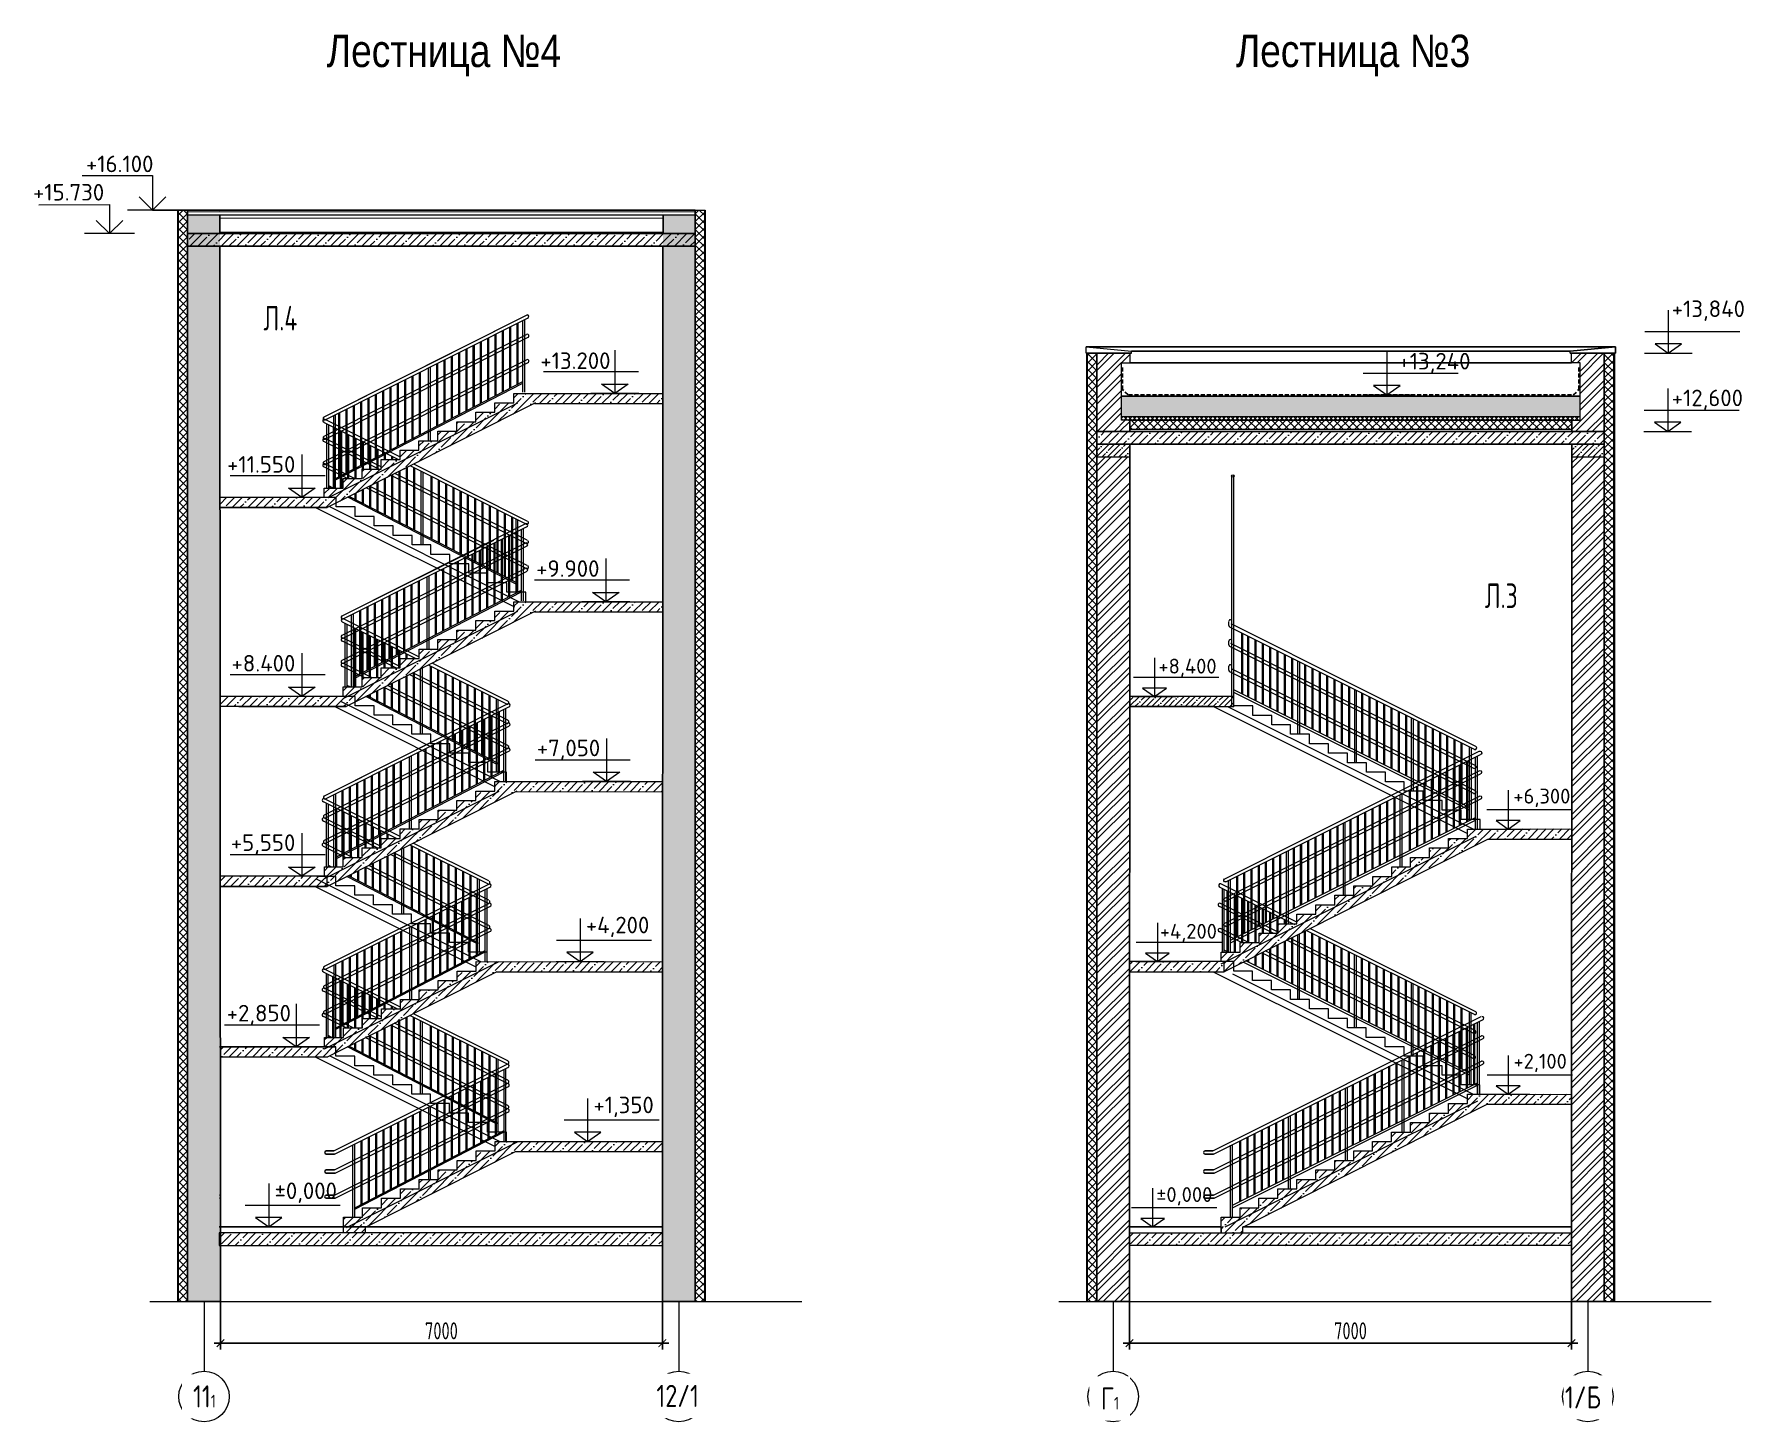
# Model space of a CAD drawing. Header units: millimetres. Extents: x -391859 to 9713180, y -178574 to 166066.
# Drawn here: x 836998 to 864072, y -172751 to -150771 of the extents above; entities that cross this region are included whole.
import ezdxf
from ezdxf import colors
from ezdxf.entities.mleader import LeaderData, LeaderLine
from ezdxf.math import Vec2, Vec3

# ---------------------------------------------------------------- set-up
doc = ezdxf.new("R2010")
doc.units = ezdxf.units.MM
doc.header["$MEASUREMENT"] = 0
for name, pattern in [('CENTER', [2, 1.25, -0.25, 0.25, -0.25]), ('CONTI', [0]), ('DASHED', [19.05, 12.7, -6.35])]:
    doc.linetypes.add(name, pattern=pattern)
doc.layers.get('0').update_dxf_attribs({"lineweight": 9})
for name, color, linetype, lineweight in [('24_Фасад_разрез_тонкая', 7, 'Continuous', 9), ('АР_Оси', 7, 'Continuous', 9), ('АР_Отметки', 7, 'Continuous', 15), ('СТЕНЫ кирпич ЛИДЕР', 7, 'Continuous', 15), ('Фасад_тонкие', 7, 'Continuous', 5), ('Штриховка', 7, 'Continuous', 5), ('Штриховка в сечении', 7, 'Continuous', 18)]:
    doc.layers.add(name, color=color, linetype=linetype, lineweight=lineweight)
doc.layers.add('PDF _0', color=7, linetype='Continuous')
doc.styles.add('Arial', font='ARIALN.TTF')
doc.styles.add('ISOCPEUR', font='isocpeur.ttf', dxfattribs={"width": 0.7})
doc.styles.add('PDF ISOCPEUR', font='isocpeur.ttf')
doc.styles.add('ГОСТ 2.304', font='isocpeur.ttf', dxfattribs={"width": 0.7})
doc.dimstyles.new('R_100', dxfattribs={"dimtxt": 270, "dimasz": 120, "dimexe": 100, "dimexo": 0, "dimgap": 60, "dimtad": 1, "dimdec": 0, "dimrnd": 5, "dimzin": 0, "dimdsep": 46, "dimtxsty": 'ISOCPEUR', "dimblk": 'ARCHTICK', "dimcen": 0, "dimdle": 100, "dimclrd": 256, "dimclre": 256, "dimclrt": 256, "dimadec": 0, "dimazin": 0, "dimtfac": 2, "dimtdec": 0, "dimtofl": 0, "dimtmove": 1, "dimatfit": 3, "dimfxl": 1, "dimtvp": 3, "dimtolj": 1, "dimtzin": 0, "dimarcsym": 0})
pattern_1 = [(45, (141445.2, -453138.72), (-61.871843, 61.871843), []), (135, (141445.2, -453138.72), (-61.871843, -61.871843), [])]
pattern_2 = [(45, (145818.44, -450178.3), (-123.743687, 123.743687), []), (45, (145942.18, -450178.3), (-123.743687, 123.743687), [218.75, -43.75, 0, -43.75])]
pattern_3 = [(45, (155840.98, -453138.72), (-61.871843, 61.871843), []), (135, (155840.98, -453138.72), (-61.871843, -61.871843), [])]

msp = doc.modelspace()

# ---------------------------------------------------------------- texts
at = {"char_height": 512.87285, "width": 3804.51734, "attachment_point": 1, "style": 'Arial'}
for s, insert in [('Лестница №4', (841631.876, -150778.787)), ('Лестница №3', (856027.659, -150778.787))]:
    msp.add_mtext(s, dxfattribs=dict(at, insert=insert))
at = {"layer": 'PDF _0', "lineweight": 0, "char_height": 262.4934, "style": 'PDF ISOCPEUR'}
for s, insert, attachment_point in [('+16.100', (838887.11, -152957.181, 0.325), 9), ('+15.730', (838106.583, -153406.187, 0.285), 9), ('+13,840', (862930.435, -155312.916), 7), ('+13.200', (846124.732, -156074.123, 0.334), 9), ('+13,240', (858602.521, -156143.022), 7), ('+12,600', (862930.132, -156724.737), 7), ('+11.550', (841133.866, -157716.861, 0.334), 9), ('+9.900', (845949.965, -159366.861, 0.334), 9), ('+8.400', (841133.866, -160866.693, 0.334), 9), ('+7,050', (845961.107, -162269.366, 0.334), 9), ('+5,550', (841133.866, -163769.195, 0.34), 9)]:
    msp.add_mtext(s, dxfattribs=dict(at, insert=insert, attachment_point=attachment_point))
at = {"layer": 'PDF _0', "lineweight": 0, "style": 'PDF ISOCPEUR'}
for s, insert, char_height, attachment_point, rotation in [('+8,400', (854801.414, -160954.49, 0.576), 236.2441, 7, 359.9973858), ('+6,300', (860422.023, -163012.978, 0.576), 236.2441, 7, 359.9973858), ('+6,300', (860422.833, -163012.978, 0.576), 236.2441, 7, 359.9973858), ('+4,200', (845734.849, -165074.395), 262.4934, 7, 359.9973858), ('+4,200', (854823.77, -165154.35, 0.576), 236.2441, 7, 359.9973858), ('+2,850', (841064.29, -166469.857), 262.4934, 9, 0.0026142), ('+2,100', (860424.298, -167213.077, 0.576), 236.2441, 7, 359.9973858), ('+1,350', (845854.848, -167924.4), 262.4934, 7, 359.9973858), ('%%P0,000', (840805.269, -169283.765), 262.4934, 7, 359.9973858), ('%%P0,000', (854766.716, -169324.627), 236.2441, 7, 359.9973858)]:
    msp.add_mtext(s, dxfattribs=dict(at, insert=insert, char_height=char_height, attachment_point=attachment_point, rotation=rotation))

# ---------------------------------------------------------------- blocks, each defined once
blk = doc.blocks.new('A$Cd8d14d9d')
at = {"ltscale": 150}
for p, q in [((0, 682), (0, 0)), ((-372, 341), (1132, 341)), ((-380, 0), (380, 0))]:
    blk.add_line(p, q, dxfattribs=at)
blk.add_lwpolyline([(0, 0), (210, 147), (-210, 147), (0, 0)], dxfattribs=at)
blk = doc.blocks.new('_ArchTick')
at = {"color": 0, "linetype": 'ByBlock', "const_width": 0.15}
blk.add_lwpolyline([(-0.5, -0.5), (0.5, 0.5)], dxfattribs=at)
blk = doc.blocks.new('*D1670')
at = {"lineweight": -2, "ltscale": 150, "transparency": 16777216}
for p, q in [((839948, -170848), (839948, -171605)), ((846946, -170848), (846946, -171605)), ((839848, -171505), (847046, -171505))]:
    blk.add_line(p, q, dxfattribs=at)
at = {"lineweight": -2, "ltscale": 150, "transparency": 16777216, "xscale": 120, "yscale": 120, "zscale": 120, "rotation": 180}
blk.add_blockref('_ArchTick', (839948, -171505), dxfattribs=at)
at = {"lineweight": -2, "ltscale": 150, "transparency": 16777216, "xscale": 120, "yscale": 120, "zscale": 120}
blk.add_blockref('_ArchTick', (846946, -171505), dxfattribs=at)
at = {"ltscale": 150, "transparency": 16777216, "insert": (843447, -171310), "char_height": 270, "attachment_point": 5, "style": 'ISOCPEUR'}
blk.add_mtext('\\A1;7000', dxfattribs=at)
blk = doc.blocks.new('A$C60dc54dd')
at = {"ltscale": 150}
for p, q in [((-149, 1127), (2462, 2432)), ((-149, 1127), (2251, 2327)), ((-133, 1079), (2469, 2379)), ((2141, 1243), (2141, 2217)), ((2157, 1251), (2157, 2225)), ((2257, 1301), (2257, 2274)), ((2273, 1310), (2273, 2282)), ((2393, 1208), (2393, 2342)), ((2393, 1374), (2393, 2342)), ((2423, 1208), (2423, 2357)), ((2423, 1389), (2423, 2351)), ((-149, 822), (2452, 2122)), ((-133, 774), (2469, 2074)), ((1561, 944), (1561, 1925)), ((1577, 952), (1577, 1932)), ((1677, 1007), (1677, 1985)), ((1693, 1015), (1693, 1993)), ((1793, 1065), (1793, 2042)), ((1809, 1073), (1809, 2050)), ((1909, 1124), (1909, 2099)), ((1925, 1132), (1925, 2107)), ((2025, 1184), (2025, 2156)), ((2041, 1192), (2041, 2164)), ((-149, 422), (2452, 1722)), ((-133, 374), (2469, 1674)), ((958, 631), (958, 1626)), ((1058, 681), (1058, 1673)), ((1074, 690), (1074, 1681)), ((1200, 600), (1200, 1733)), ((1230, 600), (1230, 1748)), ((1329, 826), (1329, 1811)), ((1345, 834), (1345, 1819)), ((1445, 885), (1445, 1868)), ((1461, 893), (1461, 1876)), ((30, 152), (2393, 1374)), ((478, 385), (478, 1385)), ((494, 393), (494, 1393)), ((594, 444), (594, 1443)), ((610, 452), (610, 1451)), ((710, 503), (710, 1501)), ((726, 511), (726, 1508)), ((826, 564), (826, 1561)), ((842, 572), (842, 1569)), ((942, 623), (942, 1618)), ((0, 0), (0, 1140)), ((30, 129), (2393, 1352)), ((30, 0), (30, 1155)), ((130, 201), (130, 1204)), ((146, 209), (146, 1212)), ((246, 260), (246, 1262)), ((262, 268), (262, 1270)), ((362, 319), (362, 1320)), ((378, 327), (378, 1328)), ((30, 152), (30, 129))]:
    blk.add_line(p, q, dxfattribs=at)
for centre, radius, start, end in [((2463, 2405), 26.6, 282.7364, 93.0264), ((2464, 2100), 25.6, 280.7204, 119.321), ((2464, 1700), 25.6, 280.7204, 119.321), ((-142, 1102), 25.1, 115.4765, 291.9955), ((-142, 797), 25.1, 115.4765, 291.9955), ((-142, 397), 25.1, 115.4765, 291.9955)]:
    blk.add_arc(centre, radius, start, end, dxfattribs=at)
blk = doc.blocks.new('A$Cf1d234b8')
at = {"ltscale": 150}
for p, q in [((-149, 1127), (2762, 2587)), ((-133, 1079), (2769, 2535)), ((2605, 1479), (2605, 2451)), ((2621, 1487), (2621, 2459)), ((2693, 1364), (2693, 2498)), ((2723, 1364), (2723, 2512)), ((-149, 1127), (2251, 2327)), ((-149, 822), (2752, 2277)), ((-133, 774), (2769, 2230)), ((2141, 1243), (2141, 2217)), ((2157, 1251), (2157, 2225)), ((2257, 1301), (2257, 2274)), ((2273, 1310), (2273, 2282)), ((2373, 1361), (2373, 2334)), ((2389, 1369), (2389, 2342)), ((2489, 1420), (2489, 2395)), ((2505, 1428), (2505, 2402)), ((1561, 944), (1561, 1925)), ((1577, 952), (1577, 1932)), ((1677, 1007), (1677, 1985)), ((1693, 1015), (1693, 1993)), ((1793, 1065), (1793, 2042)), ((1809, 1073), (1809, 2050)), ((1909, 1124), (1909, 2099)), ((1925, 1132), (1925, 2107)), ((2025, 1184), (2025, 2156)), ((2041, 1192), (2041, 2164)), ((-149, 422), (2752, 1877)), ((-133, 374), (2769, 1830)), ((958, 631), (958, 1626)), ((1058, 681), (1058, 1673)), ((1074, 690), (1074, 1681)), ((1200, 600), (1200, 1747)), ((1230, 600), (1230, 1762)), ((1329, 826), (1329, 1811)), ((1345, 834), (1345, 1819)), ((1445, 885), (1445, 1868)), ((1461, 893), (1461, 1876)), ((30, 152), (2693, 1530)), ((30, 129), (2693, 1507)), ((478, 385), (478, 1385)), ((494, 393), (494, 1393)), ((594, 444), (594, 1443)), ((610, 452), (610, 1451)), ((710, 503), (710, 1501)), ((726, 511), (726, 1508)), ((826, 564), (826, 1561)), ((842, 572), (842, 1569)), ((942, 623), (942, 1618)), ((0, 0), (0, 1140)), ((30, 0), (30, 1155)), ((130, 201), (130, 1204)), ((146, 209), (146, 1212)), ((246, 260), (246, 1262)), ((262, 268), (262, 1270)), ((362, 319), (362, 1320)), ((378, 327), (378, 1328)), ((30, 152), (30, 129))]:
    blk.add_line(p, q, dxfattribs=at)
for centre, radius, start, end in [((2764, 2561), 26.6, 282.7364, 93.0264), ((2765, 2255), 25.6, 280.7204, 119.321), ((2765, 1855), 25.6, 280.7204, 119.321), ((-142, 1102), 25.1, 115.4765, 291.9955), ((-142, 797), 25.1, 115.4765, 291.9955), ((-142, 397), 25.1, 115.4765, 291.9955)]:
    blk.add_arc(centre, radius, start, end, dxfattribs=at)
blk = doc.blocks.new('A$C37cbaa30')
at = {"ltscale": 150}
for p, q in [((-149, 1127), (3064, 2743)), ((-149, 1127), (2553, 2483)), ((-133, 1079), (3071, 2691)), ((2575, 1466), (2575, 2438)), ((2675, 1517), (2675, 2490)), ((2691, 1525), (2691, 2498)), ((2791, 1576), (2791, 2551)), ((2807, 1584), (2807, 2559)), ((2907, 1635), (2907, 2608)), ((2923, 1643), (2923, 2615)), ((2995, 1520), (2995, 2654)), ((3025, 1520), (3025, 2668)), ((-149, 822), (3054, 2433)), ((-133, 774), (3071, 2386)), ((2095, 1221), (2095, 2198)), ((2111, 1230), (2111, 2206)), ((2211, 1280), (2211, 2255)), ((2227, 1288), (2227, 2263)), ((2327, 1340), (2327, 2313)), ((2343, 1348), (2343, 2320)), ((2443, 1399), (2443, 2373)), ((2459, 1407), (2459, 2381)), ((2559, 1458), (2559, 2430)), ((-149, 422), (3054, 2033)), ((-133, 374), (3071, 1986)), ((1502, 756), (1502, 1904)), ((1532, 756), (1532, 1919)), ((1631, 982), (1631, 1967)), ((1647, 991), (1647, 1975)), ((1747, 1041), (1747, 2024)), ((1763, 1049), (1763, 2032)), ((1863, 1100), (1863, 2081)), ((1879, 1108), (1879, 2089)), ((1979, 1163), (1979, 2141)), ((1995, 1171), (1995, 2149)), ((30, 152), (2995, 1686)), ((30, 129), (2995, 1663)), ((1012, 659), (1012, 1657)), ((1028, 667), (1028, 1665)), ((1128, 720), (1128, 1717)), ((1144, 728), (1144, 1725)), ((1244, 779), (1244, 1775)), ((1260, 787), (1260, 1782)), ((1360, 838), (1360, 1829)), ((1376, 846), (1376, 1837)), ((432, 357), (432, 1361)), ((448, 365), (448, 1368)), ((548, 416), (548, 1418)), ((564, 424), (564, 1426)), ((664, 475), (664, 1476)), ((680, 483), (680, 1484)), ((780, 541), (780, 1541)), ((796, 549), (796, 1549)), ((896, 600), (896, 1599)), ((912, 608), (912, 1607)), ((0, 0), (0, 1140)), ((30, 0), (30, 1155)), ((83, 182), (83, 1185)), ((99, 190), (99, 1193)), ((199, 240), (199, 1243)), ((215, 248), (215, 1251)), ((315, 299), (315, 1302)), ((331, 307), (331, 1310)), ((30, 152), (30, 129))]:
    blk.add_line(p, q, dxfattribs=at)
for centre, radius, start, end in [((3065, 2717), 26.6, 282.7364, 93.0264), ((3066, 2411), 25.6, 280.7204, 119.321), ((3066, 2011), 25.6, 280.7204, 119.321), ((-142, 1102), 25.1, 115.4765, 291.9955), ((-142, 797), 25.1, 115.4765, 291.9955), ((-142, 397), 25.1, 115.4765, 291.9955)]:
    blk.add_arc(centre, radius, start, end, dxfattribs=at)
blk = doc.blocks.new('A$C9e53ad89')
at = {"ltscale": 150}
for p, q in [((-1574, 1950), (-2739, 2535)), ((-1521, 1980), (-2732, 2587)), ((-2693, 1500), (-2693, 2512)), ((-2663, 1500), (-2663, 2498)), ((-2591, 1500), (-2591, 2459)), ((-2575, 1500), (-2575, 2451)), ((-1879, 1798), (-2739, 2230)), ((-1821, 1825), (-2722, 2277)), ((-2475, 1500), (-2475, 2402)), ((-2459, 1500), (-2459, 2395)), ((-2359, 1650), (-2359, 2342)), ((-2343, 1650), (-2343, 2334)), ((-2243, 1650), (-2243, 2282)), ((-2227, 1650), (-2227, 2274)), ((-2127, 1650), (-2127, 2225)), ((-2111, 1800), (-2111, 2217)), ((-2011, 1800), (-2011, 2164)), ((-1995, 1800), (-1995, 2156)), ((-1895, 1800), (-1895, 2107)), ((-1879, 1798), (-1879, 2099)), ((-1779, 1950), (-1779, 2050)), ((-1763, 1950), (-1763, 2042)), ((-1663, 1950), (-1663, 1993)), ((-1647, 1950), (-1647, 1985)), ((-2381, 1650), (-2739, 1830)), ((-2269, 1650), (-2722, 1877)), ((-1779, 1073), (-1779, 1641)), ((-1763, 1065), (-1763, 1649)), ((163, 774), (-1672, 1694)), ((-1663, 1015), (-1663, 1699)), ((-1647, 1007), (-1647, 1707)), ((179, 822), (-1616, 1723)), ((-1547, 952), (-1547, 1758)), ((-1531, 944), (-1531, 1766)), ((-1431, 893), (-1431, 1816)), ((-1415, 885), (-1415, 1824)), ((163, 1079), (-1369, 1847)), ((-1315, 834), (-1315, 1819)), ((179, 1127), (-1313, 1875)), ((-1299, 826), (-1299, 1811)), ((-1200, 600), (-1200, 1762)), ((-1170, 600), (-1170, 1747)), ((-1044, 690), (-1044, 1681)), ((-1028, 681), (-1028, 1673)), ((-928, 631), (-928, 1626)), ((-2606, 1500), (-2663, 1530)), ((-2649, 1500), (-2663, 1507)), ((0, 152), (-2336, 1360)), ((-2243, 1310), (-2243, 1407)), ((-2227, 1301), (-2227, 1415)), ((-2127, 1251), (-2127, 1466)), ((-2111, 1243), (-2111, 1474)), ((163, 374), (-2070, 1494)), ((179, 422), (-2014, 1522)), ((-2011, 1192), (-2011, 1524)), ((-1995, 1184), (-1995, 1532)), ((-1895, 1132), (-1895, 1582)), ((-1879, 1124), (-1879, 1590)), ((-912, 623), (-912, 1618)), ((-812, 572), (-812, 1569)), ((-796, 564), (-796, 1561)), ((-696, 511), (-696, 1508)), ((-680, 503), (-680, 1501)), ((-580, 452), (-580, 1451)), ((-564, 444), (-564, 1443)), ((-464, 393), (-464, 1393)), ((-448, 385), (-448, 1385)), ((0, 129), (-2358, 1349)), ((-348, 327), (-348, 1328)), ((-332, 319), (-332, 1320)), ((-232, 268), (-232, 1270)), ((-216, 260), (-216, 1262)), ((-116, 209), (-116, 1212)), ((-100, 201), (-100, 1204)), ((0, 0), (0, 1155)), ((30, 0), (30, 1140)), ((0, 152), (0, 129))]:
    blk.add_line(p, q, dxfattribs=at)
for centre, radius, start, end in [((-2734, 2561), 26.6, 86.9736, 257.2636), ((-2735, 2255), 25.6, 60.679, 259.2796), ((-2735, 1855), 25.6, 60.679, 259.2796), ((172, 1102), 25.1, 248.0045, 64.5235), ((172, 797), 25.1, 248.0045, 64.5235), ((172, 397), 25.1, 248.0045, 64.5235)]:
    blk.add_arc(centre, radius, start, end, dxfattribs=at)
blk = doc.blocks.new('A$C8996619b')
at = {"ltscale": 150}
for p, q in [((-1282, 1801), (-2439, 2379)), ((-1228, 1830), (-2432, 2432)), ((-2393, 1351), (-2393, 2357)), ((-2393, 1389), (-2393, 2351)), ((-2363, 1351), (-2363, 2342)), ((-2363, 1374), (-2363, 2342)), ((-2243, 1351), (-2243, 2282)), ((-2227, 1351), (-2227, 2274)), ((-2127, 1501), (-2127, 2225)), ((-2111, 1501), (-2111, 2217)), ((-1592, 1651), (-2439, 2074)), ((-1528, 1675), (-2422, 2122)), ((-2011, 1501), (-2011, 2164)), ((-1995, 1501), (-1995, 2156)), ((-1895, 1501), (-1895, 2107)), ((-1879, 1501), (-1879, 2099)), ((-1779, 1651), (-1779, 2050)), ((-1763, 1651), (-1763, 2042)), ((-1663, 1651), (-1663, 1993)), ((-1647, 1651), (-1647, 1985)), ((-1547, 1651), (-1547, 1932)), ((-1531, 1651), (-1531, 1925)), ((-2092, 1501), (-2439, 1674)), ((-1980, 1501), (-2422, 1722)), ((-1431, 1801), (-1431, 1876)), ((-1415, 1801), (-1415, 1868)), ((-1315, 1801), (-1315, 1819)), ((-1299, 1801), (-1299, 1811)), ((-1200, 600), (-1200, 1636)), ((-1170, 600), (-1170, 1651)), ((163, 1079), (-1076, 1698)), ((-1044, 690), (-1044, 1681)), ((-1028, 681), (-1028, 1673)), ((179, 1127), (-1020, 1726)), ((-928, 631), (-928, 1626)), ((-2318, 1351), (-2363, 1374)), ((179, 422), (-1723, 1373)), ((-1663, 1015), (-1663, 1403)), ((-1647, 1007), (-1647, 1411)), ((-1547, 952), (-1547, 1461)), ((-1531, 944), (-1531, 1469)), ((-1431, 893), (-1431, 1520)), ((-1415, 885), (-1415, 1528)), ((163, 774), (-1380, 1545)), ((179, 822), (-1324, 1573)), ((-1315, 834), (-1315, 1578)), ((-1299, 826), (-1299, 1586)), ((-912, 623), (-912, 1618)), ((-812, 572), (-812, 1569)), ((-796, 564), (-796, 1561)), ((-696, 511), (-696, 1508)), ((-680, 503), (-680, 1501)), ((-580, 452), (-580, 1451)), ((-564, 444), (-564, 1443)), ((-464, 393), (-464, 1393)), ((-448, 385), (-448, 1385)), ((-2361, 1351), (-2363, 1352)), ((0, 129), (-2068, 1199)), ((0, 152), (-2046, 1210)), ((-2011, 1192), (-2011, 1228)), ((-1995, 1184), (-1995, 1236)), ((-1895, 1132), (-1895, 1286)), ((-1879, 1124), (-1879, 1294)), ((-1779, 1073), (-1779, 1345)), ((163, 374), (-1779, 1344)), ((-1763, 1065), (-1763, 1353)), ((-348, 327), (-348, 1328)), ((-332, 319), (-332, 1320)), ((-232, 268), (-232, 1270)), ((-216, 260), (-216, 1262)), ((-116, 209), (-116, 1212)), ((-100, 201), (-100, 1204)), ((0, 0), (0, 1155)), ((30, 0), (30, 1140)), ((0, 152), (0, 129))]:
    blk.add_line(p, q, dxfattribs=at)
for centre, radius, start, end in [((-2433, 2405), 26.6, 86.9736, 257.2636), ((-2434, 2100), 25.6, 60.679, 259.2796), ((-2434, 1700), 25.6, 60.679, 259.2796), ((172, 1102), 25.1, 248.0045, 64.5235), ((172, 797), 25.1, 248.0045, 64.5235), ((172, 397), 25.1, 248.0045, 64.5235)]:
    blk.add_arc(centre, radius, start, end, dxfattribs=at)
blk = doc.blocks.new('A$Cab4fdd80')
at = {"ltscale": 150}
for p, q in [((-1838, 2142), (-3034, 2743)), ((-1866, 2100), (-3041, 2691)), ((-2995, 1650), (-2995, 2668)), ((-2965, 1650), (-2965, 2654)), ((-2893, 1650), (-2893, 2615)), ((-2877, 1650), (-2877, 2608)), ((-2777, 1650), (-2777, 2559)), ((-2761, 1650), (-2761, 2551)), ((-2661, 1800), (-2661, 2498)), ((-2645, 1800), (-2645, 2490)), ((-2545, 1800), (-2545, 2438)), ((-2175, 1950), (-3041, 2386)), ((-2138, 1988), (-3024, 2433)), ((-2529, 1800), (-2529, 2430)), ((-2429, 1950), (-2429, 2381)), ((-2413, 1950), (-2413, 2373)), ((-2313, 1950), (-2313, 2320)), ((-2297, 1950), (-2297, 2313)), ((-2197, 1950), (-2197, 2263)), ((-2181, 1950), (-2181, 2255)), ((-2081, 2100), (-2081, 2206)), ((-2065, 2100), (-2065, 2198)), ((-2671, 1800), (-3041, 1986)), ((-2560, 1800), (-3024, 2033)), ((-1965, 2100), (-1965, 2149)), ((-1949, 2100), (-1949, 2141)), ((-1849, 1108), (-1849, 1915)), ((-1833, 1100), (-1833, 1923)), ((-1733, 1049), (-1733, 1974)), ((-1717, 1041), (-1717, 1982)), ((163, 1079), (-1674, 2003)), ((179, 1127), (-1618, 2031)), ((-1617, 991), (-1617, 1975)), ((-1601, 982), (-1601, 1967)), ((-1502, 756), (-1502, 1919)), ((-1472, 756), (-1472, 1904)), ((-2895, 1650), (-2965, 1686)), ((-2939, 1650), (-2965, 1663)), ((-2413, 1399), (-2413, 1632)), ((163, 374), (-2375, 1651)), ((179, 422), (-2319, 1679)), ((-2313, 1348), (-2313, 1682)), ((-2297, 1340), (-2297, 1690)), ((-2197, 1288), (-2197, 1740)), ((-2181, 1280), (-2181, 1748)), ((-2081, 1230), (-2081, 1799)), ((-2065, 1221), (-2065, 1807)), ((163, 774), (-1977, 1851)), ((-1965, 1171), (-1965, 1857)), ((-1949, 1163), (-1949, 1865)), ((179, 822), (-1921, 1879)), ((-1346, 846), (-1346, 1837)), ((-1330, 838), (-1330, 1829)), ((-1230, 787), (-1230, 1782)), ((-1214, 779), (-1214, 1775)), ((-1114, 728), (-1114, 1725)), ((-1098, 720), (-1098, 1717)), ((-998, 667), (-998, 1665)), ((-982, 659), (-982, 1657)), ((0, 129), (-2662, 1506)), ((0, 152), (-2640, 1517)), ((-2545, 1466), (-2545, 1565)), ((-2529, 1458), (-2529, 1573)), ((-2429, 1407), (-2429, 1624)), ((-882, 608), (-882, 1607)), ((-866, 600), (-866, 1599)), ((-766, 549), (-766, 1549)), ((-750, 541), (-750, 1541)), ((-650, 483), (-650, 1484)), ((-634, 475), (-634, 1476)), ((-534, 424), (-534, 1426)), ((-518, 416), (-518, 1418)), ((-418, 365), (-418, 1368)), ((-402, 357), (-402, 1361)), ((-301, 307), (-301, 1310)), ((-285, 299), (-285, 1302)), ((-185, 248), (-185, 1251)), ((-169, 240), (-169, 1243)), ((-69, 190), (-69, 1193)), ((-53, 182), (-53, 1185)), ((0, 0), (0, 1155)), ((30, 0), (30, 1140)), ((0, 152), (0, 129))]:
    blk.add_line(p, q, dxfattribs=at)
for centre, radius, start, end in [((-3035, 2717), 26.6, 86.9736, 257.2636), ((-3036, 2411), 25.6, 60.679, 259.2796), ((-3036, 2011), 25.6, 60.679, 259.2796), ((172, 1102), 25.1, 248.0045, 64.5235), ((172, 797), 25.1, 248.0045, 64.5235), ((172, 397), 25.1, 248.0045, 64.5235)]:
    blk.add_arc(centre, radius, start, end, dxfattribs=at)
blk = doc.blocks.new('*D1669')
at = {"lineweight": -2, "ltscale": 150, "transparency": 16777216}
for p, q in [((854344, -170848), (854344, -171605)), ((861342, -170848), (861342, -171605)), ((854244, -171505), (861442, -171505))]:
    blk.add_line(p, q, dxfattribs=at)
at = {"lineweight": -2, "ltscale": 150, "transparency": 16777216, "xscale": 120, "yscale": 120, "zscale": 120, "rotation": 180}
blk.add_blockref('_ArchTick', (854344, -171505), dxfattribs=at)
at = {"lineweight": -2, "ltscale": 150, "transparency": 16777216, "xscale": 120, "yscale": 120, "zscale": 120}
blk.add_blockref('_ArchTick', (861342, -171505), dxfattribs=at)
at = {"ltscale": 150, "transparency": 16777216, "insert": (857843, -171310), "char_height": 270, "attachment_point": 5, "style": 'ISOCPEUR'}
blk.add_mtext('\\A1;7000', dxfattribs=at)
blk = doc.blocks.new('A$C2043f6cd')
at = {"ltscale": 150}
for p, q in [((40, 1365), (40, 1516)), ((175, 1365), (40, 1365)), ((175, 456), (175, 1365)), ((46, 456), (175, 456))]:
    blk.add_line(p, q, dxfattribs=at)
at = {"layer": 'СТЕНЫ кирпич ЛИДЕР', "lineweight": 25, "ltscale": 100}
for p, q in [((736, 1516), (20, 1516)), ((46, 456), (46, 276))]:
    blk.add_line(p, q, dxfattribs=at)
at = {"layer": 'Фасад_тонкие'}
for p, q in [((736, 1616), (20, 1551)), ((20, 1516), (20, 1551)), ((736, 1516), (736, 1616))]:
    blk.add_line(p, q, dxfattribs=at)
blk = doc.blocks.new('A$C7a8fc9b5')
at = {"ltscale": 150}
for p, q in [((-284, 1050), (3966, 3181)), ((-272, 1000), (3987, 3129)), ((3734, 2043), (3734, 3003)), ((3750, 2051), (3750, 3011)), ((3850, 2101), (3850, 3064)), ((3866, 2109), (3866, 3071)), ((3911, 1950), (3911, 3084)), ((3941, 1950), (3941, 3098)), ((-274, 750), (3970, 2872)), ((-262, 700), (3987, 2824)), ((3175, 1763), (3175, 2724)), ((3191, 1771), (3191, 2732)), ((3291, 1822), (3291, 2785)), ((3307, 1830), (3307, 2793)), ((3407, 1880), (3407, 2842)), ((3423, 1888), (3423, 2849)), ((3523, 1938), (3523, 2900)), ((3539, 1946), (3539, 2908)), ((3618, 1985), (3618, 2945)), ((3634, 1993), (3634, 2953)), ((-274, 350), (3971, 2472)), ((2623, 1488), (2623, 2450)), ((2639, 1496), (2639, 2458)), ((2718, 1350), (2718, 2495)), ((2748, 1350), (2748, 2510)), ((2827, 1589), (2827, 2549)), ((2843, 1597), (2843, 2557)), ((2943, 1647), (2943, 2606)), ((2959, 1655), (2959, 2614)), ((3059, 1705), (3059, 2667)), ((3075, 1713), (3075, 2675)), ((-262, 300), (3994, 2426)), ((2159, 1255), (2159, 2217)), ((2175, 1263), (2175, 2225)), ((2275, 1313), (2275, 2274)), ((2291, 1321), (2291, 2282)), ((2391, 1372), (2391, 2335)), ((2407, 1380), (2407, 2343)), ((2507, 1430), (2507, 2392)), ((2523, 1438), (2523, 2399)), ((30, 190), (3911, 2131)), ((30, 150), (3911, 2090)), ((1605, 978), (1605, 1936)), ((1621, 986), (1621, 1944)), ((1721, 1036), (1721, 1997)), ((1737, 1044), (1737, 2005)), ((1818, 900), (1818, 2045)), ((1848, 900), (1848, 2060)), ((1927, 1139), (1927, 2099)), ((1943, 1147), (1943, 2107)), ((2043, 1197), (2043, 2156)), ((2059, 1205), (2059, 2164)), ((1025, 688), (1025, 1648)), ((1041, 696), (1041, 1656)), ((1141, 746), (1141, 1708)), ((1157, 754), (1157, 1715)), ((1257, 804), (1257, 1764)), ((1273, 812), (1273, 1772)), ((1373, 862), (1373, 1823)), ((1389, 870), (1389, 1831)), ((1489, 920), (1489, 1880)), ((1505, 928), (1505, 1887)), ((487, 419), (487, 1380)), ((503, 427), (503, 1388)), ((601, 476), (601, 1436)), ((617, 484), (617, 1444)), ((715, 532), (715, 1493)), ((731, 540), (731, 1501)), ((828, 589), (828, 1550)), ((844, 597), (844, 1558)), ((918, 450), (918, 1595)), ((948, 450), (948, 1610)), ((0, 0), (0, 1140)), ((30, 0), (30, 1155)), ((146, 248), (146, 1209)), ((162, 256), (162, 1217)), ((260, 305), (260, 1266)), ((276, 313), (276, 1274)), ((373, 362), (373, 1323)), ((389, 370), (389, 1331))]:
    blk.add_line(p, q, dxfattribs=at)
for centre, radius, start, end in [((3981, 3155), 26.6, 282.7364, 93.0264), ((3983, 2849), 25.6, 280.7204, 119.321), ((3983, 2449), 25.6, 280.7204, 119.321), ((-406, 1025, -1), 25, 90.3902, 269.027), ((-407, 725, -1), 25, 90.3902, 269.027), ((-407, 325, -1), 25, 90.3902, 269.027)]:
    blk.add_arc(centre, radius, start, end, dxfattribs=at)
at = {"layer": 'СТЕНЫ кирпич ЛИДЕР', "lineweight": 25, "ltscale": 100}
for p, q in [((-407, 1050, -1), (-284, 1050, -1)), ((-407, 1000, -1), (-272, 1000, -1)), ((-407, 750, -1), (-274, 750, -1)), ((-407, 700, -1), (-262, 700, -1)), ((-407, 350, -1), (-274, 350, -1)), ((-407, 300, -1), (-262, 300, -1))]:
    blk.add_line(p, q, dxfattribs=at)
blk = doc.blocks.new('A$Cc85f6463')
at = {"ltscale": 150}
for p, q in [((3504, -792), (-528, 1223)), ((3529, -749), (-508, 1275)), ((-482, 44), (-482, 1200)), ((-452, 44), (-452, 1185)), ((-327, 163), (-327, 1122)), ((-311, 155), (-311, 1115)), ((3508, -1099), (-528, 918)), ((3519, -1049), (-511, 966)), ((-211, 105), (-211, 1065)), ((-195, 97), (-195, 1057)), ((-116, 57), (-116, 1020)), ((-100, 49), (-100, 1012)), ((0, 0), (0, 961)), ((16, -8), (16, 953)), ((116, -58), (116, 904)), ((132, -66), (132, 897)), ((232, -118), (232, 844)), ((248, -126), (248, 836)), ((3519, -1449), (-512, 566)), ((348, -176), (348, 787)), ((364, -184), (364, 779)), ((464, -234), (464, 726)), ((480, -242), (480, 718)), ((580, -292), (580, 668)), ((596, -300), (596, 661)), ((711, -556), (711, 604)), ((741, -556), (741, 589)), ((820, -411), (820, 552)), ((836, -419), (836, 544)), ((3508, -1499), (-535, 520)), ((936, -468), (936, 493)), ((952, -476), (952, 485)), ((1052, -526), (1052, 437)), ((1068, -534), (1068, 429)), ((1168, -585), (1168, 376)), ((1184, -593), (1184, 368)), ((1284, -643), (1284, 319)), ((1300, -651), (1300, 311)), ((3429, -1716), (-452, 225)), ((3429, -1757), (-452, 184)), ((1400, -701), (1400, 258)), ((1416, -709), (1416, 250)), ((1516, -759), (1516, 200)), ((1532, -767), (1532, 193)), ((1611, -1006), (1611, 154)), ((1641, -1006), (1641, 139)), ((1722, -863), (1722, 99)), ((1738, -871), (1738, 91)), ((1838, -921), (1838, 38)), ((1854, -929), (1854, 30)), ((1954, -979), (1954, -19)), ((1970, -987), (1970, -27)), ((2070, -1037), (2070, -75)), ((2086, -1045), (2086, -83)), ((2186, -1095), (2186, -134)), ((2202, -1103), (2202, -142)), ((2302, -1153), (2302, -191)), ((2318, -1161), (2318, -199)), ((2418, -1211), (2418, -250)), ((2434, -1219), (2434, -258)), ((2511, -1456), (2511, -296)), ((2541, -1456), (2541, -311)), ((2631, -1317), (2631, -356)), ((2647, -1325), (2647, -364)), ((2745, -1374), (2745, -413)), ((2761, -1382), (2761, -421)), ((2858, -1431), (2858, -470)), ((2874, -1439), (2874, -478)), ((2972, -1487), (2972, -527)), ((2988, -1495), (2988, -535)), ((3086, -1544), (3086, -583)), ((3102, -1552), (3102, -591)), ((3200, -1601), (3200, -640)), ((3216, -1609), (3216, -648)), ((3313, -1658), (3313, -697)), ((3329, -1666), (3329, -705)), ((3429, -1906), (3429, -751)), ((3459, -1906), (3459, -766))]:
    blk.add_line(p, q, dxfattribs=at)
for centre, radius, start, end in [((-521, 1250), 28.2, 63.2472, 254.308), ((-523, 943), 25.6, 60.679, 259.2796), ((-523, 543), 25.6, 60.679, 259.2796), ((3513, -769), 25, 247.2107, 65.3326), ((3513, -1074), 25.4, 247.8843, 75.9826), ((3513, -1474), 25, 247.2107, 65.3326)]:
    blk.add_arc(centre, radius, start, end, dxfattribs=at)
blk = doc.blocks.new('A$C5b161f08')
at = {"ltscale": 150}
for p, q in [((-3764, 1788), (-3764, 5453)), ((-3731, 1787), (-3731, 5451)), ((-3812, 3074), (-3812, 3139)), ((79, 1111), (-3797, 3049)), ((101, 1156), (-3776, 3101)), ((-3812, 2768), (-3812, 2827)), ((69, 811), (-3795, 2743)), ((91, 856), (-3778, 2791)), ((-3604, 1993), (-3604, 2953)), ((-3588, 1985), (-3588, 2945)), ((-3509, 1946), (-3509, 2908)), ((-3493, 1938), (-3493, 2900)), ((-3393, 1888), (-3393, 2849)), ((-3377, 1880), (-3377, 2842)), ((-3277, 1830), (-3277, 2793)), ((-3261, 1822), (-3261, 2785)), ((-3161, 1771), (-3161, 2732)), ((-3145, 1763), (-3145, 2724)), ((-3045, 1713), (-3045, 2675)), ((-3029, 1705), (-3029, 2667)), ((-2929, 1655), (-2929, 2614)), ((-2913, 1647), (-2913, 2606)), ((-2813, 1597), (-2813, 2557)), ((-2797, 1589), (-2797, 2549)), ((-2718, 1350), (-2718, 2510)), ((-2688, 1350), (-2688, 2495)), ((-2609, 1496), (-2609, 2458)), ((-2593, 1488), (-2593, 2450)), ((-3812, 2368), (-3812, 2427)), ((69, 411), (-3795, 2342)), ((86, 459), (-3772, 2388)), ((-2493, 1438), (-2493, 2399)), ((-2477, 1430), (-2477, 2392)), ((-2377, 1380), (-2377, 2343)), ((-2361, 1372), (-2361, 2335)), ((-2261, 1321), (-2261, 2282)), ((-2245, 1313), (-2245, 2274)), ((-2145, 1263), (-2145, 2225)), ((-2129, 1255), (-2129, 2217)), ((0, 190), (-3731, 2056)), ((0, 150), (-3731, 2015)), ((-2029, 1205), (-2029, 2164)), ((-2013, 1197), (-2013, 2156)), ((-1913, 1147), (-1913, 2107)), ((-1897, 1139), (-1897, 2099)), ((-1818, 900), (-1818, 2060)), ((-1788, 900), (-1788, 2045)), ((-1707, 1044), (-1707, 2005)), ((-1691, 1036), (-1691, 1997)), ((-1591, 986), (-1591, 1944)), ((-1575, 978), (-1575, 1936)), ((-1475, 928), (-1475, 1887)), ((-1459, 920), (-1459, 1880)), ((-1359, 870), (-1359, 1831)), ((-1343, 862), (-1343, 1823)), ((-1243, 812), (-1243, 1772)), ((-1227, 804), (-1227, 1764)), ((-1127, 754), (-1127, 1715)), ((-1111, 746), (-1111, 1708)), ((-1011, 696), (-1011, 1656)), ((-995, 688), (-995, 1648)), ((-918, 450), (-918, 1610)), ((-888, 450), (-888, 1595)), ((-814, 597), (-814, 1558)), ((-798, 589), (-798, 1550)), ((-701, 540), (-701, 1501)), ((-685, 532), (-685, 1493)), ((-587, 484), (-587, 1444)), ((-571, 476), (-571, 1436)), ((-473, 427), (-473, 1388)), ((-457, 419), (-457, 1380)), ((-359, 370), (-359, 1331)), ((-343, 362), (-343, 1323)), ((-246, 313), (-246, 1274)), ((-230, 305), (-230, 1266)), ((-132, 256), (-132, 1217)), ((-116, 248), (-116, 1209)), ((0, 0), (0, 1155)), ((30, 0), (30, 1140))]:
    blk.add_line(p, q, dxfattribs=at)
blk.add_circle((-3748, 5442), 20.3, dxfattribs=at)
for centre, radius, start, end in [((-3788, 3140), 24, 354.7415, 180.0819), ((-3779, 3077), 33.3, 184.141, 235.8327), ((-3788, 2828), 24, 354.7415, 180.0819), ((-3781, 2770), 30.3, 180.2378, 243.6872), ((-3788, 2428), 24, 354.7415, 180.0819), ((-3781, 2370), 31.2, 183.6866, 255.6477), ((90, 1134), 25, 244.3227, 62.9595), ((80, 834), 25, 244.3227, 62.9595), ((75, 436), 25, 244.3227, 62.9595)]:
    blk.add_arc(centre, radius, start, end, dxfattribs=at)
blk = doc.blocks.new('A$Cbb1a00a2')
at = {"ltscale": 150}
for p, q in [((-2798, 2550), (-3957, 3129)), ((-2731, 2577), (-3936, 3181)), ((-3911, 2100), (-3911, 3098)), ((-3881, 2100), (-3881, 3084)), ((-3836, 2109), (-3836, 3071)), ((-3820, 2101), (-3820, 3064)), ((-3720, 2100), (-3720, 3011)), ((-3704, 2100), (-3704, 3003)), ((-3108, 2400), (-3957, 2824)), ((-3029, 2416), (-3940, 2872)), ((-3604, 2250), (-3604, 2953)), ((-3588, 2250), (-3588, 2945)), ((-3509, 2250), (-3509, 2908)), ((-3493, 2250), (-3493, 2900)), ((-3393, 2250), (-3393, 2849)), ((-3377, 2250), (-3377, 2842)), ((-3277, 2400), (-3277, 2793)), ((-3261, 2400), (-3261, 2785)), ((-3161, 2400), (-3161, 2732)), ((-3145, 2400), (-3145, 2724)), ((-3496, 2250), (-3941, 2472)), ((-3045, 2400), (-3045, 2675)), ((-3029, 2550), (-3029, 2667)), ((-2929, 2550), (-2929, 2614)), ((-2913, 2550), (-2913, 2606)), ((-2813, 2550), (-2813, 2557)), ((-2718, 2510), (-2718, 2510)), ((-2593, 1488), (-2593, 2439)), ((79, 1111), (-2585, 2443)), ((101, 1156), (-2525, 2473)), ((-3611, 2250), (-3964, 2426)), ((-3045, 1713), (-3045, 2212)), ((-3029, 1705), (-3029, 2220)), ((-2929, 1655), (-2929, 2270)), ((-2913, 1647), (-2913, 2278)), ((69, 811), (-2889, 2290)), ((91, 856), (-2833, 2318)), ((-2813, 1597), (-2813, 2328)), ((-2797, 1589), (-2797, 2336)), ((-2718, 1350), (-2718, 2376)), ((-2688, 1350), (-2688, 2391)), ((-2609, 1496), (-2609, 2431)), ((-2493, 1438), (-2493, 2399)), ((-2477, 1430), (-2477, 2392)), ((-2377, 1380), (-2377, 2343)), ((-2361, 1372), (-2361, 2335)), ((-2261, 1321), (-2261, 2282)), ((-2245, 1313), (-2245, 2274)), ((-2145, 1263), (-2145, 2225)), ((-2129, 1255), (-2129, 2217)), ((-3819, 2100), (-3881, 2131)), ((0, 150), (-3584, 1941)), ((0, 190), (-3543, 1962)), ((-3509, 1946), (-3509, 1979)), ((-3493, 1938), (-3493, 1987)), ((-3393, 1888), (-3393, 2037)), ((-3377, 1880), (-3377, 2045)), ((69, 411), (-3289, 2089)), ((-3277, 1830), (-3277, 2095)), ((-3261, 1822), (-3261, 2103)), ((86, 459), (-3232, 2118)), ((-3161, 1771), (-3161, 2154)), ((-3145, 1763), (-3145, 2162)), ((-2029, 1205), (-2029, 2164)), ((-2013, 1197), (-2013, 2156)), ((-1913, 1147), (-1913, 2107)), ((-1897, 1139), (-1897, 2099)), ((-1818, 900), (-1818, 2060)), ((-1788, 900), (-1788, 2045)), ((-1707, 1044), (-1707, 2005)), ((-1691, 1036), (-1691, 1997)), ((-1591, 986), (-1591, 1944)), ((-1575, 978), (-1575, 1936)), ((-1475, 928), (-1475, 1887)), ((-1459, 920), (-1459, 1880)), ((-1359, 870), (-1359, 1831)), ((-1343, 862), (-1343, 1823)), ((-1243, 812), (-1243, 1772)), ((-1227, 804), (-1227, 1764)), ((-1127, 754), (-1127, 1715)), ((-1111, 746), (-1111, 1708)), ((-1011, 696), (-1011, 1656)), ((-995, 688), (-995, 1648)), ((-918, 450), (-918, 1610)), ((-888, 450), (-888, 1595)), ((-814, 597), (-814, 1558)), ((-798, 589), (-798, 1550)), ((-701, 540), (-701, 1501)), ((-685, 532), (-685, 1493)), ((-587, 484), (-587, 1444)), ((-571, 476), (-571, 1436)), ((-473, 427), (-473, 1388)), ((-457, 419), (-457, 1380)), ((-359, 370), (-359, 1331)), ((-343, 362), (-343, 1323)), ((-246, 313), (-246, 1274)), ((-230, 305), (-230, 1266)), ((-132, 256), (-132, 1217)), ((-116, 248), (-116, 1209)), ((0, 0), (0, 1155)), ((30, 0), (30, 1140))]:
    blk.add_line(p, q, dxfattribs=at)
for centre, radius, start, end in [((-3943, 3154), 28.3, 74.3984, 240.3514), ((-3953, 2849), 25.6, 60.679, 259.2796), ((-3953, 2449), 25.6, 60.679, 259.2796), ((90, 1134), 25, 244.3227, 62.9595), ((80, 834), 25, 244.3227, 62.9595), ((75, 436), 25, 244.3227, 62.9595)]:
    blk.add_arc(centre, radius, start, end, dxfattribs=at)
blk = doc.blocks.new('_DotSmall')
at = {"color": 0, "linetype": 'ByBlock', "const_width": 0.5}
blk.add_lwpolyline([(-0.0625, 0, 1), (0.0625, 0, 1)], format="xyb", close=True, dxfattribs=at)

# ---------------------------------------------------------------- dimensions: what is measured, and where the dimension line sits
at = {"ltscale": 150}
for base, p1, p2, picture, middle in [((846945.914, -171505.471), (839947.745, -170847.981), (846945.914, -170847.981), '*D1670', (843446.83, -171310.471)), ((861341.697, -171505.471), (854343.528, -170847.981), (861341.697, -170847.981), '*D1669', (857842.613, -171310.471))]:
    dim = msp.add_linear_dim(base=base, p1=p1, p2=p2, dimstyle='R_100', override={"dimpost": '\\X'}, dxfattribs=at)
    dim.commit()
    dim.dimension.update_dxf_attribs({"geometry": picture, "text_midpoint": middle})

# ---------------------------------------------------------------- hatches: boundary and pattern name
at = {"ltscale": 100, "transparency": 33554687}
h = msp.add_hatch(dxfattribs=at)
h.set_pattern_fill('ANSI35', color=256, scale=700)
h.set_pattern_definition(pattern_2)
h.paths.add_polyline_path([(839942.825, -153634.599), (839942.886, -170847.983), (839427.775, -170847.981), (839427.714, -153634.597)])
h = msp.add_hatch(dxfattribs=at)
h.set_pattern_fill('ANSI35', color=256, scale=700)
h.set_pattern_definition(pattern_2)
h.paths.add_polyline_path([(846955.454, -153635.368), (846945.822, -170847.981), (847465.884, -170847.981), (847465.95, -153633.828)])
h = msp.add_hatch(dxfattribs=at)
h.set_pattern_fill('ANSI35', color=256, scale=700)
h.set_pattern_definition([(45, (341756.45, -455085.03), (-123.743687, 123.743687), []), (45, (341880.2, -455085.03), (-123.743687, 123.743687), [218.75, -43.75, 0, -43.75])])
h.paths.add_polyline_path([(847465.916, -153930.457), (839427.684, -153930.488), (839427.806, -154130.402), (839938.48, -154130.445), (839898.909, -154130.445), (847465.916, -154130.394)])
at = {"ltscale": 40}
h = msp.add_hatch(dxfattribs=at)
h.set_pattern_fill('ANSI32', color=256, scale=500, angle=360)
h.set_pattern_definition([(45, (203069.63, -470538.4), (-132.58252, 132.58252), []), (45, (203158.02, -470538.4), (-132.58252, 132.58252), [])])
h.paths.add_polyline_path([(854352.343, -155970.478), (854217.23, -155970.483), (854217.19, -156881.658), (854346.445, -156881.653), (854346.446, -157059.448), (853836.456, -157059.448), (853836.456, -157458.149), (854346.485, -157460.359), (854346.401, -165519.439), (854346.444, -165519.439), (854346.444, -165719.439), (854346.485, -165719.439), (854346.481, -169739.447), (854346.481, -169739.447), (854346.481, -169739.471), (854346.482, -169739.471), (854346.483, -169739.471), (854338.565, -170848.379), (853828.613, -170847.582), (853836.4, -155819.449), (854352.344, -155819.447)])
h = msp.add_hatch(dxfattribs=at)
h.set_pattern_fill('ANSI32', color=256, scale=500, angle=360)
h.set_pattern_definition([(45, (355989.61, -458214.17), (-132.58252, 132.58252), []), (45, (356078, -458214.17), (-132.58252, 132.58252), [])])
h.paths.add_polyline_path([(861342.459, -155970.613), (861477.571, -155970.618), (861477.611, -156881.793), (861348.356, -156881.788), (861348.355, -157059.583), (861858.345, -157059.583), (861858.345, -157458.284), (861348.316, -157460.494), (861348.4, -165519.574), (861348.358, -165519.574), (861348.358, -165719.574), (861343.215, -165719.572), (861343.218, -169739.58), (861348.32, -169739.582), (861348.32, -169739.606), (861348.319, -169739.606), (861348.319, -169739.606), (861346.66, -170848.379), (861856.612, -170847.582), (861858.401, -155819.584), (861342.457, -155819.582)])
at = {"ltscale": 100, "transparency": 33554687}
h = msp.add_hatch(dxfattribs=at)
h.set_pattern_fill('ANSI35', color=256, scale=700)
h.set_pattern_definition([(45, (-547531.3, -734918.1), (-123.743687, 123.743687), []), (45, (-547407.56, -734918.1), (-123.743687, 123.743687), [218.75, -43.75, 0, -43.75])])
h.paths.add_polyline_path([(842191.483, -157810.684), (842556.566, -157810.71), (841637.046, -158270.461), (839942.028, -158270.463), (839942.028, -158110.463), (841591.439, -158109.573), (841591.439, -157960.666), (841891.463, -157960.015), (841891.463, -157810.666)])
h.paths.add_polyline_path([(844919.81, -156620.666), (846953.641, -156620.506), (846953.641, -156460.506), (844591.44, -156460.666), (844591.44, -156610.666), (844291.44, -156610.666), (844291.44, -156760.666), (843991.44, -156760.666), (843991.44, -156910.666), (843691.44, -156910.666), (843691.44, -157060.666), (843391.44, -157060.666), (843391.44, -157210.666), (843091.44, -157210.666), (843091.44, -157360.666), (842791.44, -157360.666), (842791.44, -157510.666), (842491.44, -157510.666), (842491.44, -157660.666), (842191.44, -157660.666), (842191.463, -157810.67), (842556.566, -157810.71)])
h = msp.add_hatch(dxfattribs=at)
h.set_pattern_fill('ANSI35', color=256, scale=700)
h.set_pattern_definition([(45, (356659.63, -458220.23), (-123.743687, 123.743687), []), (45, (356783.37, -458220.23), (-123.743687, 123.743687), [218.75, -43.75, 0, -43.75])])
h.paths.add_polyline_path([(861858.305, -157065.653), (853821.486, -157065.653), (853821.486, -157265.59), (861858.305, -157265.591)])
h = msp.add_hatch(dxfattribs=at)
h.set_pattern_fill('ANSI35', color=256, scale=500)
h.set_pattern_definition([(45, (241231.74, -458219.49), (-88.388348, 88.388348), []), (45, (241320.13, -458219.49), (-88.388348, 88.388348), [156.25, -31.25, 0, -31.25])])
h.paths.add_polyline_path([(854346.485, -157265.59), (854346.485, -157465.359), (853823.528, -157465.359), (853823.528, -157265.59)])
h = msp.add_hatch(dxfattribs=at)
h.set_pattern_fill('ANSI35', color=256, scale=500)
h.set_pattern_definition([(45, (248743.56, -458219.62), (-88.388348, 88.388348), []), (45, (248831.95, -458219.62), (-88.388348, 88.388348), [156.25, -31.25, 0, -31.25])])
h.paths.add_polyline_path([(861858.304, -157265.725), (861858.304, -157465.494), (861348.316, -157465.494), (861348.316, -157265.725)])
h = msp.add_hatch(dxfattribs=at)
h.set_pattern_fill('ANSI35', color=256, scale=700)
h.set_pattern_definition([(45, (-547530.2, -738217.89), (-123.743687, 123.743687), []), (45, (-547406.46, -738217.89), (-123.743687, 123.743687), [218.75, -43.75, 0, -43.75])])
h.paths.add_polyline_path([(842192.588, -161110.479), (842557.67, -161110.505), (841938.174, -161420.289), (839942.632, -161420.454), (839942.589, -161260.227), (841892.567, -161259.811), (841892.567, -161110.461)])
h.paths.add_polyline_path([(844920.914, -159920.461), (846951.859, -159920.464), (846951.859, -159760.464), (844592.544, -159760.461), (844592.544, -159910.461), (844292.544, -159910.461), (844292.544, -160060.461), (843992.544, -160060.461), (843992.544, -160210.461), (843692.544, -160210.461), (843692.544, -160360.461), (843392.544, -160360.461), (843392.544, -160510.461), (843092.544, -160510.461), (843092.544, -160660.461), (842792.544, -160660.461), (842792.544, -160810.461), (842492.544, -160810.461), (842492.544, -160960.461), (842192.544, -160960.461), (842192.567, -161110.466), (842557.67, -161110.505)])
h = msp.add_hatch(dxfattribs=at)
h.set_pattern_fill('ANSI35', color=256, scale=500)
h.set_pattern_definition([(45, (241753.79, -462174.42), (-88.388348, 88.388348), []), (45, (241842.18, -462174.42), (-88.388348, 88.388348), [156.25, -31.25, 0, -31.25])])
h.paths.add_polyline_path([(855994.987, -161261.314), (855994.987, -161420.293), (854345.58, -161420.293), (854345.58, -161261.314)])
h = msp.add_hatch(dxfattribs=at)
h.set_pattern_fill('ANSI35', color=256, scale=700)
h.set_pattern_definition([(45, (-547829.2, -741067.72), (-123.743687, 123.743687), []), (45, (-547705.46, -741067.72), (-123.743687, 123.743687), [218.75, -43.75, 0, -43.75])])
h.paths.add_polyline_path([(841893.582, -163960.307), (842258.664, -163960.333), (841639.167, -164270.117), (839944.149, -164270.119), (839944.106, -164109.893), (841593.561, -164109.639), (841593.561, -163960.289)])
h.paths.add_polyline_path([(844621.908, -162770.289), (846950.32, -162770.452), (846950.32, -162610.452), (844293.538, -162610.289), (844293.538, -162760.289), (843993.538, -162760.289), (843993.538, -162910.289), (843693.538, -162910.289), (843693.538, -163060.289), (843393.538, -163060.289), (843393.538, -163210.289), (843093.538, -163210.289), (843093.538, -163360.289), (842793.538, -163360.289), (842793.538, -163510.289), (842493.538, -163510.289), (842493.538, -163660.289), (842193.538, -163660.289), (842193.538, -163810.289), (841893.538, -163810.289), (841893.561, -163960.294), (842258.664, -163960.333)])
h = msp.add_hatch(dxfattribs=at)
h.set_pattern_fill('ANSI35', color=256, scale=700)
h.set_pattern_definition([(45, (-533216.42, -742418.77), (-123.743687, 123.743687), []), (45, (-533092.68, -742418.77), (-123.743687, 123.743687), [218.75, -43.75, 0, -43.75])])
h.paths.add_polyline_path([(856095.511, -165311.364), (856460.593, -165311.391), (855841.096, -165621.175), (854343.476, -165621.181), (854343.433, -165460.955), (855795.49, -165460.696), (855795.49, -165311.346)])
h.paths.add_polyline_path([(860023.457, -163520.592), (861345.266, -163521.356), (861345.345, -163360.738), (859695.444, -163361.314), (859695.421, -163511.282), (859395.421, -163511.282), (859395.421, -163661.282), (859095.421, -163661.282), (859095.421, -163811.282), (858795.421, -163811.282), (858795.421, -163961.282), (858495.421, -163961.282), (858495.467, -164111.346), (858195.467, -164111.346), (858195.467, -164261.346), (857895.467, -164261.346), (857895.467, -164411.346), (857595.467, -164411.346), (857595.467, -164561.346), (857295.467, -164561.346), (857295.467, -164711.346), (856995.467, -164711.346), (856995.467, -164861.346), (856695.467, -164861.346), (856695.467, -165011.346), (856395.467, -165011.346), (856395.467, -165161.346), (856095.467, -165161.346), (856095.49, -165311.351), (856460.593, -165311.391)])
h = msp.add_hatch(dxfattribs=at)
h.set_pattern_fill('ANSI35', color=256, scale=700)
h.set_pattern_definition([(45, (-548126.18, -743918.6), (-123.743687, 123.743687), []), (45, (-548002.44, -743918.6), (-123.743687, 123.743687), [218.75, -43.75, 0, -43.75])])
h.paths.add_polyline_path([(841596.606, -166811.188), (841961.688, -166811.214), (841638.211, -166973.907), (839945.651, -166970.153), (839945.565, -166810.774)])
h.paths.add_polyline_path([(844324.932, -165621.17), (846948.78, -165621.333), (846948.78, -165461.333), (843996.562, -165461.17), (843996.562, -165611.17), (843696.562, -165611.17), (843696.562, -165761.17), (843396.562, -165761.17), (843396.562, -165911.17), (843096.562, -165911.17), (843096.562, -166061.17), (842796.562, -166061.17), (842796.562, -166211.17), (842496.562, -166211.17), (842496.562, -166361.17), (842196.562, -166361.17), (842196.562, -166511.17), (841896.562, -166511.17), (841896.562, -166661.17), (841596.562, -166661.17), (841596.585, -166811.175), (841961.688, -166811.214)])
h = msp.add_hatch(dxfattribs=at)
h.set_pattern_fill('ANSI35', color=256, scale=700)
h.set_pattern_definition([(45, (-532912.07, -746768.6), (-123.743687, 123.743687), []), (45, (-532788.33, -746768.6), (-123.743687, 123.743687), [218.75, -43.75, 0, -43.75])])
h.paths.add_polyline_path([(855793.857, -169671.179), (856139.165, -169671.179), (856139.165, -169760.117), (855793.857, -169760.117)])
h.paths.add_polyline_path([(860011.574, -167721.174), (861341.589, -167721.173), (861341.588, -167563.398), (859693.819, -167561.174), (859693.819, -167711.174), (859393.819, -167711.174), (859393.819, -167861.174), (859093.819, -167861.174), (859093.819, -168011.174), (858793.819, -168011.174), (858793.819, -168161.174), (858493.819, -168161.174), (858493.819, -168311.174), (858193.819, -168311.174), (858193.819, -168461.174), (857893.819, -168461.174), (857893.819, -168611.174), (857593.819, -168611.174), (857593.819, -168761.174), (857293.819, -168761.174), (857293.819, -168911.174), (856993.819, -168911.174), (856993.819, -169061.174), (856693.819, -169061.174), (856693.819, -169211.174), (856393.819, -169211.174), (856393.819, -169361.174), (856093.819, -169361.174), (856093.819, -169511.174), (855793.819, -169511.174), (855793.819, -169671.179), (856139.165, -169671.179)])
h = msp.add_hatch(dxfattribs=at)
h.set_pattern_fill('ANSI35', color=256, scale=700)
h.set_pattern_definition([(45, (-547826.18, -746768.6), (-123.743687, 123.743687), []), (45, (-547702.44, -746768.6), (-123.743687, 123.743687), [218.75, -43.75, 0, -43.75])])
h.paths.add_polyline_path([(841896.6, -169671.179), (842241.908, -169671.179), (842241.908, -169760.117), (841896.6, -169760.117)])
h.paths.add_polyline_path([(844624.932, -168471.175), (846947.284, -168471.175), (846947.284, -168311.175), (844296.562, -168311.175), (844296.562, -168461.175), (843996.562, -168461.175), (843996.562, -168611.175), (843696.562, -168611.175), (843696.562, -168761.175), (843396.562, -168761.175), (843396.562, -168911.175), (843096.562, -168911.175), (843096.562, -169061.175), (842796.562, -169061.175), (842796.562, -169211.175), (842496.562, -169211.175), (842496.562, -169361.175), (842196.562, -169361.175), (842196.562, -169511.175), (841896.562, -169511.175), (841896.562, -169671.179), (842241.908, -169671.179)])
h = msp.add_hatch(dxfattribs=at)
h.set_pattern_fill('ANSI35', color=256, scale=700)
h.set_pattern_definition([(45, (154639.06, -457914.26), (-123.743687, 123.743687), []), (45, (154762.8, -457914.26), (-123.743687, 123.743687), [218.75, -43.75, 0, -43.75])])
h.paths.add_polyline_path([(846946.467, -169760.117), (846946.429, -169960.117), (839930.046, -169960.117), (839930.085, -169760.117)])
h = msp.add_hatch(dxfattribs=at)
h.set_pattern_fill('ANSI35', color=256, scale=700)
h.set_pattern_definition([(45, (169034.85, -457914.26), (-123.743687, 123.743687), []), (45, (169158.59, -457914.26), (-123.743687, 123.743687), [218.75, -43.75, 0, -43.75])])
h.paths.add_polyline_path([(854343.724, -169760.121), (854343.762, -169960.121), (861342.25, -169960.117), (861342.212, -169760.117)])
at = {"layer": 'Штриховка', "transparency": 33554636}
h = msp.add_hatch(dxfattribs=at)
h.set_pattern_fill('ANSI37', color=256, scale=700)
h.set_pattern_definition(pattern_1)
h.paths.add_polyline_path([(839427.47, -153558.702), (839427.742, -170847.975), (839277.737, -170847.986), (839277.561, -153558.702)])
h = msp.add_hatch(dxfattribs=at)
h.set_pattern_fill('ANSI37', color=256, scale=700)
h.set_pattern_definition(pattern_1)
h.paths.add_polyline_path([(847466.19, -153558.96), (847465.918, -170847.975), (847615.922, -170847.986), (847616.098, -153558.96)])
h = msp.add_hatch(dxfattribs=at)
h.set_pattern_fill('ANSI37', color=256, scale=700)
h.set_pattern_definition(pattern_3)
h.paths.add_polyline_path([(853823.253, -155820.688), (853823.525, -170847.975), (853673.52, -170847.986), (853673.344, -155820.688)])
h = msp.add_hatch(dxfattribs=at)
h.set_pattern_fill('ANSI37', color=256, scale=700)
h.set_pattern_definition(pattern_3)
h.paths.add_polyline_path([(861861.973, -155820.688), (861861.701, -170847.975), (862011.705, -170847.986), (862011.882, -155820.688)])
h = msp.add_hatch(dxfattribs=at)
h.set_pattern_fill('ANSI37', color=256, scale=400)
h.set_pattern_definition([(45, (662410.02, -458192.5), (-35.355339, 35.355339), []), (135, (662410.02, -458192.5), (-35.355339, -35.355339), [])])
h.paths.add_polyline_path([(861477.568, -156832.985), (861477.568, -156884.941), (854218.884, -156885.677), (854218.886, -156833.636)])
h = msp.add_hatch(dxfattribs=at)
h.set_pattern_fill('ANSI37', color=256, scale=700)
h.set_pattern_definition([(45, (356659.69, -458190.19), (-61.871843, 61.871843), []), (135, (356659.69, -458190.19), (-61.871843, -61.871843), [])])
h.paths.add_polyline_path([(861348.315, -156885.321), (854348.141, -156885.687), (854348.138, -157034.675), (854368.825, -157034.675), (861348.313, -157035.278)])
at = {"layer": 'Штриховка в сечении', "ltscale": 2, "transparency": 33554636}
h = msp.add_hatch(dxfattribs=at)
h.set_pattern_fill('GRAVEL', color=256, scale=400)
h.set_pattern_definition([(228.0127875, (356947.627, -457820.23), (-3200, -3600), [53.8144, -5327.63522]), (184.9697407, (356911.627, -457860.231), (4800, 400), [92.3472, -9142.3699]), (132.510447, (356819.627, -457868.23), (4000, -4400), [65.1152, -6446.41304]), (267.273689, (356663.627, -457968.231), (400, 8000), [84.0952, -8325.42322]), (292.833654, (356659.627, -458052.231), (-2000, 4800), [82.462, -8163.74925]), (357.273689, (356691.627, -458128.231), (-8000, 400), [84.0952, -8325.42322]), (37.6942405, (356775.627, -458132.231), (-5200, -4000), [111.2116, -11009.93942]), (72.2553284, (356863.627, -458064.231), (2800, 8800), [104.9952, -10394.5286]), (121.4295656, (356895.627, -457964.231), (-3200, 5200), [84.38, -8353.62924]), (175.236358, (356851.627, -457892.23), (4400, -400), [96.3328, -4720.30503]), (222.3974378, (356755.627, -457884.231), (-4800, -4400), [124.5792, -12333.35]), (138.814075, (357059.627, -457972.23), (-2800, 2400), [42.5204, -4209.53793]), (171.4692344, (357027.627, -457944.231), (5200, -800), [80.8948, -8008.60457]), (225, (356947.63, -457932.23), (-4e-14, -400), [56.5684, -509.11702]), (203.198591, (356919.63, -457884.23), (2000, 800), [30.4632, -3015.84604]), (291.80141, (356891.63, -457896.23), (-400, 1200), [43.0812, -2110.98472]), (30.963757, (356907.63, -457936.23), (1200, 800), [69.9716, -2262.40916]), (161.56505, (356967.63, -457900.23), (800, -400), [50.5964, -1214.31466]), (16.3895403, (356659.627, -457896.231), (4000, 1200), [70.88, -7017.13806]), (70.346176, (356727.627, -457876.23), (-1600, -4400), [59.4644, -5886.9631]), (293.198591, (356967.63, -457820.23), (-800, 2000), [60.926, -2985.38324]), (343.6104597, (356991.627, -457876.231), (-4000, 1200), [70.88, -7017.13806]), (339.443955, (356659.627, -458144.23), (-2000, 800), [68.352, -3349.2495]), (294.7751406, (356723.627, -458168.23), (-2000, 4400), [57.2712, -5669.85723]), (66.801409, (356971.63, -458220.23), (800, 2000), [60.926, -2985.38324]), (17.3540246, (356995.627, -458164.231), (-5200, -1600), [67.0524, -6638.16945]), (69.443955, (356775.627, -458220.23), (-800, -2000), [34.176, -3383.4255]), (101.309932, (356947.63, -458220.23), (-400, 1600), [20.396, -2019.2118]), (165.963757, (356943.63, -458200.23), (1200, -400), [82.462, -1566.78025]), (186.009006, (356863.627, -458180.231), (4000, 400), [76.42, -7565.56927]), (303.690068, (356907.63, -457972.23), (-400, 800), [57.6888, -1384.5317]), (353.1572266, (356939.627, -458020.231), (6800, -800), [100.7176, -9971.02505]), (60.945396, (357039.627, -458032.23), (-1600, -2800), [41.1824, -4077.06966]), (90, (357059.63, -457996.23), (-400, 400), [24, -376]), (120.256437, (356855.627, -458168.23), (1600, -2800), [55.5696, -5501.408]), (48.0127875, (356827.627, -458120.23), (3200, 3600), [107.6288, -5273.82082]), (0, (356899.63, -458040.23), (400, 400), [104, -296]), (325.3048465, (357003.627, -458040.23), (4000, -2800), [63.2456, -6261.30972]), (254.054604, (357055.63, -458076.23), (-400, -1600), [58.2408, -2853.80316]), (207.6459754, (357039.627, -458132.231), (-7600, -4000), [94.826, -9387.78967]), (175.4260787, (356955.627, -458176.231), (-5200, 400), [100.3196, -9931.62936])])
h.paths.add_polyline_path([(861477.072, -156505.486), (854218.847, -156506.137), (854218.939, -156833.579), (861478.049, -156832.991)])

# ---------------------------------------------------------------- linework, layer by layer
at = {"ltscale": 150}
for p, q in [((839938.408, -153558.702), (839267.654, -153558.507, 0.04)), ((839267.654, -153558.941, 0.325), (839267.654, -170847.981, -0.008)), ((839428.477, -153580.164), (847466.648, -153584.598)), ((839428.477, -153634.598), (847466.648, -153634.598)), ((839938.013, -153680.445), (846955.355, -153684.316)), ((839938.068, -153580.445), (846955.41, -153584.316)), ((839938.477, -153680.164), (846956.648, -153684.598)), ((846955.451, -153560.738), (847626.005, -153558.702)), ((847626.005, -153558.702), (847626.005, -170847.981)), ((839938.477, -153904.598), (846956.648, -153904.598)), ((853663.438, -155725.707, 0.283), (853663.438, -155726.246, 0.283)), ((853663.438, -155820.688, 0.281), (853663.438, -170847.981, -0.008)), ((862021.788, -155820.688), (862021.788, -170847.981)), ((841661.026, -158110.461, 0.322), (844656.862, -156610.666, 0.322)), ((841637.046, -158110.461, 0.34), (839942.028, -158110.463, 0.34)), ((839942.028, -158270.463, 0.34), (841637.046, -158270.461, 0.34)), ((841892.573, -161294.892, 0.322), (844657.966, -159910.461, 0.322)), ((841938.174, -161260.289, 0.34), (840243.156, -161260.291, 0.34)), ((840243.156, -161420.291, 0.34), (841938.174, -161420.289, 0.34)), ((841593.566, -164144.72, 0.322), (844358.96, -162760.289, 0.322)), ((855795.495, -165495.777, 0.564), (859832.789, -163474.599, 0.564)), ((841596.59, -166845.6, -0.011), (844361.984, -165461.17, -0.011)), ((841744.526, -168461.097, 0.576), (844490.264, -167084.296, 0.576)), ((841756.365, -168511.103, 0.576), (844500.67, -167139.306, 0.576)), ((844187.322, -168268.508, 0.576), (844187.322, -167293.864, 0.576)), ((844203.322, -168260.402, 0.576), (844203.322, -167286.042, 0.576)), ((844303.322, -168209.744, 0.576), (844303.322, -167237.152, 0.576)), ((844319.322, -168201.637, 0.576), (844319.322, -167229.33, 0.576)), ((844439.616, -168302.734, 0.576), (844439.616, -167168.989, 0.576)), ((844439.616, -168136.984, 0.576), (844439.616, -167168.989, 0.576)), ((844469.616, -168302.734, 0.576), (844469.616, -167154.322, 0.576)), ((844469.616, -168121.688, 0.576), (844469.616, -167160.138, 0.576)), ((841754.508, -168761.102, 0.576), (844483.342, -167396.751, 0.576)), ((841766.357, -168811.109, 0.576), (844500.67, -167444.306, 0.576)), ((843623.322, -168559.215, 0.576), (843623.322, -167578.685, 0.576)), ((843723.322, -168504.656, 0.576), (843723.322, -167525.898, 0.576)), ((843739.322, -168496.549, 0.576), (843739.322, -167518.075, 0.576)), ((843839.322, -168445.887, 0.576), (843839.322, -167469.186, 0.576)), ((843855.322, -168437.78, 0.576), (843855.322, -167461.363, 0.576)), ((843955.322, -168387.118, 0.576), (843955.322, -167412.474, 0.576)), ((843971.322, -168379.011, 0.576), (843971.322, -167404.651, 0.576)), ((844071.322, -168327.277, 0.576), (844071.322, -167354.686, 0.576)), ((844087.322, -168319.171, 0.576), (844087.322, -167346.864, 0.576)), ((841754.508, -169161.102, 0.576), (844483.342, -167796.751, 0.576)), ((841766.357, -169211.109, 0.576), (844500.67, -167844.306, 0.576)), ((843104.562, -168829.736, 0.576), (843104.562, -167838.393, 0.576)), ((843120.562, -168821.629, 0.576), (843120.562, -167830.481, 0.576)), ((843246.562, -168911.175, 0.576), (843246.562, -167778.419, 0.576)), ((843276.562, -168911.175, 0.576), (843276.562, -167763.586, 0.576)), ((843375.322, -168684.86, 0.576), (843375.322, -167699.931, 0.576)), ((843391.322, -168676.753, 0.576), (843391.322, -167692.109, 0.576)), ((843491.322, -168626.091, 0.576), (843491.322, -167643.219, 0.576)), ((843507.322, -168617.984, 0.576), (843507.322, -167635.397, 0.576)), ((843607.322, -168567.322, 0.576), (843607.322, -167586.507, 0.576)), ((845761.988, -167760.483, 0.564), (845767.358, -167757.795, 0.564)), ((855858.799, -169663.088, -0.011), (859862.063, -167666.266, -0.011)), ((842540.562, -169117.954, 0.576), (842540.562, -168118.025, 0.576)), ((842640.562, -169067.291, 0.576), (842640.562, -168068.305, 0.576)), ((842656.562, -169059.185, 0.576), (842656.562, -168060.35, 0.576)), ((842756.562, -169008.523, 0.576), (842756.562, -168010.63, 0.576)), ((842772.562, -169000.416, 0.576), (842772.562, -168002.675, 0.576)), ((842872.562, -168947.269, 0.576), (842872.562, -167950.471, 0.576)), ((842888.562, -168939.163, 0.576), (842888.562, -167942.515, 0.576)), ((842988.562, -168888.504, 0.576), (842988.562, -167892.795, 0.576)), ((843004.562, -168880.397, 0.576), (843004.562, -167884.84, 0.576)), ((841945.38, -169671.179, 0.564), (844661.984, -168311.175, 0.564)), ((842046.562, -169511.175, 0.576), (842046.562, -168371.397, 0.576)), ((842076.562, -169359.24, 0.576), (844439.616, -168136.745, 0.576)), ((842076.562, -169381.752, 0.576), (844439.616, -168159.166, 0.576)), ((842076.562, -169511.175, 0.576), (842076.562, -168356.481, 0.576)), ((842176.562, -169310.121, 0.576), (842176.562, -168306.761, 0.576)), ((842192.562, -169302.014, 0.576), (842192.562, -168298.806, 0.576)), ((842292.562, -169251.352, 0.576), (842292.562, -168249.086, 0.576)), ((842308.562, -169243.246, 0.576), (842308.562, -168241.131, 0.576)), ((842408.562, -169192.584, 0.576), (842408.562, -168191.411, 0.576)), ((842424.562, -169184.477, 0.576), (842424.562, -168183.456, 0.576)), ((842524.562, -169126.06, 0.576), (842524.562, -168125.981, 0.576)), ((842076.562, -169359.24, 0.576), (842076.562, -169381.752, 0.576)), ((838829.498, -170847.981), (849156.842, -170847.981)), ((853225.281, -170847.981), (863552.625, -170847.981))]:
    msp.add_line(p, q, dxfattribs=at)
at = {"ltscale": 100, "transparency": 33554687}
for p, q in [((844937.927, -156610.604, 0.333), (841637.046, -158270.461, 0.34)), ((841455.381, -158270.462, 0.34), (844601.902, -159841.57, 0.315)), ((841675.278, -158251.225, 0.196), (844676.809, -159760.461, 0.328)), ((844939.032, -159910.4, 0.333), (841938.174, -161420.289, 0.34)), ((841857.874, -161342.212, 0.341), (844374.887, -162610.289, 0.328)), ((841756.704, -161420.29, -0.184), (844299.981, -162691.398, 0.315)), ((855671.181, -161421.363, -0.236), (859695.421, -163432.644, 0.553)), ((855897.584, -161420.293, 0.333), (859789.894, -163361.314, 0.57)), ((844640.025, -162760.228, 0.333), (841639.167, -164270.117, 0.34)), ((860023.457, -163520.592, 0.576), (855841.096, -165621.175, 0.582)), ((841448.184, -164270.117, -0.518), (843993.567, -165542.278, -0.019)), ((841466.159, -164150.117, 0.007), (844068.474, -165461.17, -0.006)), ((844324.932, -165621.17), (841638.732, -166973.843, -0.649)), ((855669.492, -165621.223, -0.236), (859713.298, -167642.283, 0.557)), ((855976.224, -165654.848, 0.324), (859788.205, -167561.175, 0.57)), ((841458.626, -166973.907), (844296.562, -168392.283, 0.557)), ((841677.871, -166954.134, -0.64), (844371.469, -168311.175, 0.57)), ((860011.574, -167721.174, 0.36), (856155.55, -169662.928, -0.572)), ((844624.932, -168471.175, 0.576), (842241.908, -169671.179))]:
    msp.add_line(p, q, dxfattribs=at)
at = {"ltscale": 150}
for points in [[(861342.704, -155825.688), (861322.318, -155825.688), (861322.822, -155790.496), (862038.469, -155725.707), (862038.469, -155825.688), (861342.704, -155825.688)], [(842241.908, -169671.179), (842241.908, -169671.179), (842241.908, -169760.117), (841896.6, -169760.117), (841896.605, -169661.192), (841965.281, -169661.216)], [(855793.849, -169663.673), (855793.851, -169671.176), (855793.851, -169760.114), (856136.205, -169760.117), (856136.201, -169662.943), (856136.063, -169662.67)]]:
    msp.add_lwpolyline(points, dxfattribs=at)
at = {"ltscale": 100, "transparency": 33554687}
for points, elevation in [([(844591.44, -156610.666), (844591.44, -156460.666), (846953.685, -156460.504)], 0.334), ([(844591.44, -156610.666), (844591.44, -156460.666), (846953.685, -156460.504)], 0.334), ([(844291.417, -156760.633), (844291.417, -156610.633), (844591.417, -156610.633)], 0.334), ([(844919.43, -156619.911), (846953.598, -156621.01)], 0.334), ([(843691.417, -157060.633), (843691.417, -156910.633), (843991.417, -156910.633)], 0.334), ([(843991.417, -156910.633), (843991.417, -156760.633), (844291.417, -156760.633)], 0.334), ([(843091.44, -157360.666), (843091.417, -157210.633), (843391.417, -157210.633)], 0.334), ([(843391.417, -157210.633), (843391.417, -157060.633), (843691.417, -157060.633)], 0.334), ([(842491.44, -157660.666), (842491.44, -157510.666), (842791.44, -157510.666)], 0.334), ([(842791.44, -157510.666), (842791.44, -157360.666), (843091.44, -157360.666)], 0.334), ([(841891.44, -157960.666), (841891.44, -157810.666), (842191.44, -157810.666)], 0.334), ([(842191.44, -157810.666), (842191.44, -157660.666), (842491.44, -157660.666)], 0.334), ([(841591.44, -158110.666), (841591.44, -157960.666), (841891.44, -157960.666)], 0.334), ([(841781.902, -158260.461), (841781.902, -158110.461), (839940.377, -158110.29)], 0.334), ([(841455.576, -158270.462), (839940.505, -158269.573)], 0.334), ([(841781.902, -158260.461), (841781.902, -158110.461), (839942.028, -158110.463)], 0.334), ([(842081.902, -158410.461), (842081.902, -158260.461), (841781.902, -158260.461)], 0.334), ([(842381.902, -158560.461), (842381.902, -158410.461), (842081.902, -158410.461)], 0.334), ([(842681.902, -158710.461), (842681.902, -158560.461), (842381.902, -158560.461)], 0.334), ([(842981.902, -158860.461), (842981.902, -158710.461), (842681.902, -158710.461)], 0.334), ([(843281.902, -159010.461), (843281.902, -158860.461), (842981.902, -158860.461)], 0.334), ([(843581.902, -159160.461), (843581.902, -159010.461), (843281.902, -159010.461)], 0.334), ([(843881.902, -159310.461), (843881.902, -159160.461), (843581.902, -159160.461)], 0.334), ([(844181.902, -159460.461), (844181.902, -159310.461), (843881.902, -159310.461)], 0.334), ([(844481.902, -159610.461), (844481.902, -159460.461), (844181.902, -159460.461)], 0.334), ([(844781.902, -159760.461), (844781.902, -159610.461), (844481.902, -159610.461)], 0.334), ([(844292.521, -160060.429), (844292.521, -159910.429), (844592.521, -159910.429)], 0.334), ([(844592.544, -159910.461), (844592.544, -159760.461), (846951.902, -159760.461)], 0.334), ([(844592.544, -159910.461), (844592.544, -159760.461), (846951.902, -159760.461)], 0.334), ([(844920.534, -159919.707), (846951.816, -159920.804)], 0.334), ([(843692.521, -160360.429), (843692.521, -160210.429), (843992.521, -160210.429)], 0.334), ([(843992.521, -160210.429), (843992.521, -160060.429), (844292.521, -160060.429)], 0.334), ([(843092.544, -160660.461), (843092.521, -160510.429), (843392.521, -160510.429)], 0.334), ([(843392.521, -160510.429), (843392.521, -160360.429), (843692.521, -160360.429)], 0.334), ([(842492.544, -160960.461), (842492.544, -160810.461), (842792.544, -160810.461)], 0.334), ([(842792.544, -160810.461), (842792.544, -160660.461), (843092.544, -160660.461)], 0.334), ([(842192.544, -161110.461), (842192.544, -160960.461), (842492.544, -160960.461)], 0.334), ([(842079.981, -161410.289), (842079.981, -161260.289), (839942.567, -161260.289)], 0.334), ([(841892.567, -161260.494), (841892.544, -161110.461), (842192.544, -161110.461)], 0.334), ([(855994.987, -161411.314), (855994.987, -161261.314), (854341.945, -161261.314)], 0.576), ([(841756.704, -161420.29), (839942.567, -161420.29)], 0.334), ([(842379.981, -161560.289), (842379.981, -161410.289), (842079.981, -161410.289)], 0.334), ([(842679.981, -161710.289), (842679.981, -161560.289), (842379.981, -161560.289)], 0.334), ([(855671.181, -161421.363), (854341.495, -161420.29)], 0.334), ([(856294.987, -161561.314), (856294.987, -161411.314), (855994.987, -161411.314)], 0.576), ([(856594.987, -161711.314), (856594.987, -161561.314), (856294.987, -161561.314)], 0.576), ([(842979.981, -161860.289), (842979.981, -161710.289), (842679.981, -161710.289)], 0.334), ([(843279.981, -162010.289), (843279.981, -161860.289), (842979.981, -161860.289)], 0.334), ([(856894.987, -161861.314), (856894.987, -161711.314), (856594.987, -161711.314)], 0.576), ([(857194.987, -162011.314), (857194.987, -161861.314), (856894.987, -161861.314)], 0.576), ([(843579.981, -162160.289), (843579.981, -162010.289), (843279.981, -162010.289)], 0.334), ([(843879.981, -162310.289), (843879.981, -162160.289), (843579.981, -162160.289)], 0.334), ([(857494.987, -162161.314), (857494.987, -162011.314), (857194.987, -162011.314)], 0.576), ([(857794.987, -162311.314), (857794.987, -162161.314), (857494.987, -162161.314)], 0.576), ([(844179.981, -162460.289), (844179.981, -162310.289), (843879.981, -162310.289)], 0.334), ([(858094.987, -162461.314), (858094.987, -162311.314), (857794.987, -162311.314)], 0.576), ([(844479.981, -162610.289), (844479.981, -162460.289), (844179.981, -162460.289)], 0.334), ([(844293.538, -162760.289), (844293.538, -162610.289), (846944.26, -162610.289)], 0.334), ([(844293.538, -162760.289), (844293.538, -162610.289), (846944.26, -162610.289)], 0.334), ([(858394.987, -162611.314), (858394.987, -162461.314), (858094.987, -162461.314)], 0.576), ([(858694.987, -162761.314), (858694.987, -162611.314), (858394.987, -162611.314)], 0.576), ([(843693.515, -163060.257), (843693.515, -162910.257), (843993.515, -162910.257)], 0.334), ([(843993.515, -162910.257), (843993.515, -162760.257), (844293.515, -162760.257)], 0.334), ([(844621.528, -162769.535), (846950.276, -162771.614)], 0.334), ([(858994.987, -162911.314), (858994.987, -162761.314), (858694.987, -162761.314)], 0.576), ([(859294.987, -163061.314), (859294.987, -162911.314), (858994.987, -162911.314)], 0.576), ([(843093.515, -163360.257), (843093.515, -163210.257), (843393.515, -163210.257)], 0.334), ([(843393.515, -163210.257), (843393.515, -163060.257), (843693.515, -163060.257)], 0.334), ([(859594.987, -163211.314), (859594.987, -163061.314), (859294.987, -163061.314)], 0.576), ([(859894.987, -163361.314), (859894.987, -163211.314), (859594.987, -163211.314)], 0.576), ([(842493.538, -163660.289), (842493.538, -163510.289), (842793.538, -163510.289)], 0.334), ([(842793.538, -163510.289), (842793.515, -163360.257), (843093.515, -163360.257)], 0.334), ([(859395.421, -163661.282), (859395.421, -163511.282), (859695.421, -163511.282)], 0.576), ([(859695.421, -163511.282), (859695.421, -163361.282), (859995.421, -163361.282)], 0.576), ([(859695.444, -163511.314), (859695.444, -163361.314), (861348.882, -163360.737)], 0.576), ([(860023.457, -163520.592), (861345.266, -163521.236)], 0.576), ([(842193.538, -163810.289), (842193.538, -163660.289), (842493.538, -163660.289)], 0.334), ([(859095.421, -163811.282), (859095.421, -163661.282), (859395.421, -163661.282)], 0.576), ([(841593.561, -164110.322), (841593.538, -163960.289), (841893.538, -163960.289)], 0.334), ([(841893.538, -163960.289), (841893.538, -163810.289), (842193.538, -163810.289)], 0.334), ([(858495.421, -164111.282), (858495.421, -163961.282), (858795.421, -163961.282)], 0.576), ([(858795.421, -163961.282), (858795.421, -163811.282), (859095.421, -163811.282)], 0.576), ([(857895.421, -164411.282), (857895.421, -164261.282), (858195.421, -164261.282)], 0.576), ([(858195.444, -164261.314), (858195.421, -164111.282), (858495.421, -164111.282)], 0.576), ([(857295.421, -164711.282), (857295.421, -164561.282), (857595.421, -164561.282)], 0.576), ([(857595.421, -164561.282), (857595.421, -164411.282), (857895.421, -164411.282)], 0.576), ([(856695.467, -165011.346), (856695.467, -164861.346), (856995.467, -164861.346)], 0.576), ([(856995.421, -164861.282), (856995.421, -164711.282), (857295.421, -164711.282)], 0.576), ([(856395.467, -165161.346), (856395.467, -165011.346), (856695.467, -165011.346)], 0.576), ([(855795.49, -165461.379), (855795.467, -165311.346), (856095.467, -165311.346)], 0.576), ([(856095.467, -165311.346), (856095.467, -165161.346), (856395.467, -165161.346)], 0.576), ([(855993.298, -165611.175), (855993.298, -165461.175), (854340.256, -165461.175)], 0.576), ([(856293.298, -165761.175), (856293.298, -165611.175), (855993.298, -165611.175)], 0.576), ([(856593.298, -165911.175), (856593.298, -165761.175), (856293.298, -165761.175)], 0.576), ([(856893.298, -166061.175), (856893.298, -165911.175), (856593.298, -165911.175)], 0.576), ([(857193.298, -166211.175), (857193.298, -166061.175), (856893.298, -166061.175)], 0.576), ([(857493.298, -166361.175), (857493.298, -166211.175), (857193.298, -166211.175)], 0.576), ([(857793.298, -166511.175), (857793.298, -166361.175), (857493.298, -166361.175)], 0.576), ([(858093.298, -166661.175), (858093.298, -166511.175), (857793.298, -166511.175)], 0.576), ([(858393.298, -166811.175), (858393.298, -166661.175), (858093.298, -166661.175)], 0.576), ([(841776.562, -166961.175), (841776.562, -166811.175), (841476.562, -166811.175)], 0.576), ([(842076.562, -167111.175), (842076.562, -166961.175), (841776.562, -166961.175)], 0.576), ([(858693.298, -166961.175), (858693.298, -166811.175), (858393.298, -166811.175)], 0.576), ([(858993.298, -167111.175), (858993.298, -166961.175), (858693.298, -166961.175)], 0.576), ([(842376.562, -167261.175), (842376.562, -167111.175), (842076.562, -167111.175)], 0.576), ([(842676.562, -167411.175), (842676.562, -167261.175), (842376.562, -167261.175)], 0.576), ([(859293.298, -167261.175), (859293.298, -167111.175), (858993.298, -167111.175)], 0.576), ([(859593.298, -167411.175), (859593.298, -167261.175), (859293.298, -167261.175)], 0.576), ([(842976.562, -167561.175), (842976.562, -167411.175), (842676.562, -167411.175)], 0.576), ([(843276.562, -167711.175), (843276.562, -167561.175), (842976.562, -167561.175)], 0.576), ([(859893.298, -167561.175), (859893.298, -167411.175), (859593.298, -167411.175)], 0.576), ([(843576.562, -167861.175), (843576.562, -167711.175), (843276.562, -167711.175)], 0.576), ([(843876.562, -168011.175), (843876.562, -167861.175), (843576.562, -167861.175)], 0.576), ([(844176.562, -168161.175), (844176.562, -168011.175), (843876.562, -168011.175)], 0.576), ([(844476.562, -168311.175), (844476.562, -168161.175), (844176.562, -168161.175)], 0.576), ([(844296.562, -168461.175), (844296.562, -168311.175), (846947.284, -168311.175)], 0.576), ([(843696.562, -168761.175), (843696.562, -168611.175), (843996.562, -168611.175)], 0.576), ([(843996.562, -168611.175), (843996.562, -168461.175), (844296.562, -168461.175)], 0.576), ([(844624.932, -168471.175), (846947.284, -168471.175)], 0.576), ([(843096.562, -169061.175), (843096.562, -168911.175), (843396.562, -168911.175)], 0.576), ([(843396.562, -168911.175), (843396.562, -168761.175), (843696.562, -168761.175)], 0.576), ([(842796.562, -169211.175), (842796.562, -169061.175), (843096.562, -169061.175)], 0.576), ([(842196.562, -169511.175), (842196.562, -169361.175), (842496.562, -169361.175)], 0.576), ([(842496.562, -169361.175), (842496.562, -169211.175), (842796.562, -169211.175)], 0.576), ([(841896.6, -169760.117), (841896.562, -169511.175), (842196.562, -169511.175)], 0.576)]:
    msp.add_lwpolyline(points, dxfattribs=dict(at, elevation=elevation))
at = {"ltscale": 150}
for points in [[(854346.485, -157265.59), (853823.528, -157265.59), (853823.528, -157465.359), (854346.485, -157465.359)], [(861858.304, -157265.725), (861348.316, -157265.725), (861348.316, -157465.494), (861858.304, -157465.494)]]:
    msp.add_lwpolyline(points, close=True, dxfattribs=at)
for points, elevation in [([(854345.58, -161420.293), (855994.987, -161420.293), (855994.987, -161261.314), (854345.58, -161261.314)], 0.334), ([(839944.149, -164270.119), (841639.167, -164270.117), (841639.167, -164110.117), (839944.149, -164110.119)], 0.34), ([(854343.455, -165621.068), (855841.096, -165621.175), (855841.096, -165461.175), (854343.455, -165461.068)], 0.582), ([(839930.066, -169960.117), (846946.448, -169960.117), (846946.448, -169760.117), (839930.066, -169760.117)], 0.281), ([(861342.231, -169960.117), (854343.743, -169960.121), (854343.743, -169760.121), (861342.231, -169760.117)], 0.281)]:
    msp.add_lwpolyline(points, close=True, dxfattribs=dict(at, elevation=elevation))
at = {"ltscale": 100, "transparency": 33554687}
for points in [[(841773.567, -164261.17), (841773.567, -164111.17), (841473.567, -164111.17)], [(842073.567, -164411.17), (842073.567, -164261.17), (841773.567, -164261.17)], [(842373.567, -164561.17), (842373.567, -164411.17), (842073.567, -164411.17)], [(842673.567, -164711.17), (842673.567, -164561.17), (842373.567, -164561.17)], [(842973.567, -164861.17), (842973.567, -164711.17), (842673.567, -164711.17)], [(843273.567, -165011.17), (843273.567, -164861.17), (842973.567, -164861.17)], [(843573.567, -165161.17), (843573.567, -165011.17), (843273.567, -165011.17)], [(843873.567, -165311.17), (843873.567, -165161.17), (843573.567, -165161.17)], [(844173.567, -165461.17), (844173.567, -165311.17), (843873.567, -165311.17)], [(843696.562, -165761.17), (843696.562, -165611.17), (843996.562, -165611.17)], [(843996.562, -165611.17), (843996.562, -165461.17), (846948.987, -165462.855)], [(844324.932, -165621.17), (846948.737, -165621.333)], [(843096.562, -166061.17), (843096.562, -165911.17), (843396.562, -165911.17)], [(843396.562, -165911.17), (843396.562, -165761.17), (843696.562, -165761.17)], [(842496.562, -166361.17), (842496.562, -166211.17), (842796.562, -166211.17)], [(842796.562, -166211.17), (842796.562, -166061.17), (843096.562, -166061.17)], [(842196.562, -166511.17), (842196.562, -166361.17), (842496.562, -166361.17)], [(841596.585, -166811.202), (841596.562, -166661.17), (841896.562, -166661.17)], [(841896.562, -166661.17), (841896.562, -166511.17), (842196.562, -166511.17)], [(859693.819, -167711.174), (859693.819, -167561.174), (861341.626, -167563.965)], [(859693.819, -167711.174), (859693.819, -167561.174), (859993.819, -167561.174)], [(859393.819, -167861.174), (859393.819, -167711.174), (859693.819, -167711.174)], [(860011.18, -167720.393), (861341.55, -167721.172)], [(858793.819, -168161.174), (858793.819, -168011.174), (859093.819, -168011.174)], [(859093.819, -168011.174), (859093.819, -167861.174), (859393.819, -167861.174)], [(858193.819, -168461.174), (858193.819, -168311.174), (858493.819, -168311.174)], [(858493.819, -168311.174), (858493.819, -168161.174), (858793.819, -168161.174)], [(857593.819, -168761.174), (857593.819, -168611.174), (857893.819, -168611.174)], [(857893.819, -168611.174), (857893.819, -168461.174), (858193.819, -168461.174)], [(856993.819, -169061.174), (856993.819, -168911.174), (857293.819, -168911.174)], [(857293.819, -168911.174), (857293.819, -168761.174), (857593.819, -168761.174)], [(856693.819, -169211.174), (856693.819, -169061.174), (856993.819, -169061.174)], [(856093.819, -169511.174), (856093.819, -169361.174), (856393.819, -169361.174)], [(856393.819, -169361.174), (856393.819, -169211.174), (856693.819, -169211.174)], [(855793.857, -169760.117), (855793.819, -169511.174), (856093.819, -169511.174)]]:
    msp.add_lwpolyline(points, dxfattribs=at)
at = {"ltscale": 150}
for centre, radius, start, end in [((844494.803, -167113.351, 0.576), 26.61, 282.7364062, 93.0264122), ((844495.9, -167419.11, 0.576), 25.644, 280.72038, 119.3209539), ((844495.9, -167819.11, 0.576), 25.644, 280.72038, 119.3209539), ((841621.984, -168486.032), 25.002, 90.3901828, 269.027037), ((841621.822, -168786.032), 25.002, 90.3901828, 269.027037), ((841621.606, -169186.032), 25.002, 90.3901828, 269.027037)]:
    msp.add_arc(centre, radius, start, end, dxfattribs=at)
at = {"layer": '24_Фасад_разрез_тонкая', "linetype": 'DASHED', "lineweight": 30, "ltscale": 5}
msp.add_line((854327.928, -156483.984), (861373.905, -156483.985), dxfattribs=at)
for points in [[(854322.548, -156483.985), (854234.403, -156398.864), (854234.418, -156022.798)], [(861373.905, -156483.985), (861462.051, -156398.864), (861462.035, -156022.798)]]:
    msp.add_lwpolyline(points, dxfattribs=at)
at = {"layer": '24_Фасад_разрез_тонкая', "lineweight": 9}
for points in [[(861477.567, -156833.642), (854218.886, -156833.636)], [(861348.315, -157034.565), (854348.138, -157034.418)]]:
    msp.add_lwpolyline(points, dxfattribs=at)
at = {"layer": 'PDF _0', "lineweight": 0}
for p, q in [((839267.741, -153558.941, 0.325), (838474.761, -153558.941, 0.325)), ((838585.997, -153930.881, 0.285), (837793.017, -153930.881, 0.285))]:
    msp.add_line(p, q, dxfattribs=at)
for points, elevation in [([(837755.546, -153008.519), (838871.249, -153007.181), (838871.249, -153558.941), (839084.61, -153350.025), (838871.249, -153558.941), (838662.332, -153350.025)], 0.325), ([(837073.802, -153472.26), (838189.504, -153470.922), (838189.504, -153930.881), (838402.866, -153721.965), (838189.504, -153930.881), (837980.588, -153721.965)], 0.285)]:
    msp.add_lwpolyline(points, dxfattribs=dict(at, elevation=elevation))
at = {"layer": 'АР_Оси', "linetype": 'CENTER', "ltscale": 1000}
for p, q in [((839687.806, -170847.981), (839687.806, -171951.268)), ((847205.853, -170847.981), (847205.853, -171951.268)), ((854083.589, -170847.981), (854083.589, -171951.268)), ((861601.636, -170847.981), (861601.636, -171951.268))]:
    msp.add_line(p, q, dxfattribs=at)
at = {"layer": 'АР_Оси', "linetype": 'CONTI', "ltscale": 1000}
for centre in [(839687.806, -172351.268), (847205.853, -172351.268), (854083.589, -172351.268), (861601.636, -172351.268)]:
    msp.add_circle(centre, 400, dxfattribs=at)
at = {"layer": 'СТЕНЫ кирпич ЛИДЕР', "lineweight": 25, "ltscale": 100}
for p, q in [((838871.434, -153558.394, 0.063), (847466.648, -153560.875, -0.447)), ((839277.745, -153558.702), (839277.652, -170847.981)), ((839938.408, -153558.702), (846955.451, -153560.728, -0.417)), ((847616.005, -153558.702), (847616.005, -170847.981)), ((853657.984, -155725.707), (862038.469, -155725.707)), ((853673.516, -155820.688), (853673.435, -170847.981)), ((853673.517, -155725.707), (853673.517, -155727.157)), ((854374.135, -155790.542), (861322.822, -155790.496)), ((862011.788, -155820.688), (862011.788, -170847.981)), ((854354.037, -155976.938), (861342.417, -155976.723)), ((854218.9, -156506.13), (861477.554, -156506.131)), ((854328.161, -156885.644), (861348.312, -156885.657)), ((839940.505, -158269.573, 0.334), (841637.046, -158270.461, 0.34)), ((840241.633, -161419.401, 0.334), (841938.174, -161420.289, 0.34)), ((839942.627, -164269.229, 0.334), (841639.167, -164270.117, 0.34)), ((839931.605, -166810.118), (841776.562, -166813.907, 0.576)), ((839945.651, -166970.11), (841638.732, -166973.843, -0.649)), ((841621.56, -168511.031), (841756.365, -168511.103)), ((841621.814, -168461.031), (841744.526, -168461.097)), ((841621.398, -168811.031), (841766.357, -168811.109)), ((841621.652, -168761.031), (841754.508, -168761.102)), ((839930.336, -169160.117), (839946.769, -169160.126)), ((840712.409, -169160.54), (840717.777, -169160.543)), ((841621.436, -169161.031), (841754.508, -169161.102)), ((839930.309, -169210.117), (839946.798, -169210.126)), ((840712.409, -169210.54), (840717.775, -169210.543)), ((841621.182, -169211.03), (841766.357, -169211.109)), ((839930.066, -169660.117), (846946.554, -169663.907)), ((855795.514, -169663.673, 0.576), (854343.786, -169663.897)), ((861340.56, -169660.117, -0.576), (856135.55, -169662.928, -0.572))]:
    msp.add_line(p, q, dxfattribs=at)
for points in [[(839427.745, -153558.702), (839427.745, -166785.548)], [(839938.477, -153634.598), (839938.477, -153930.446)], [(846956.648, -153634.611), (846956.648, -153930.458)], [(847465.916, -153559.188), (847465.914, -166785.548)], [(839427.867, -166785.548), (839427.867, -170847.981), (839947.745, -170847.981), (839937.744, -154130.442)], [(847465.792, -166785.548), (847465.792, -170847.981), (846945.914, -170847.981), (846955.454, -154130.397)], [(853823.528, -155820.688), (853823.528, -166785.548)], [(861861.699, -155820.688), (861861.697, -166785.548)], [(853821.486, -157265.59), (861858.305, -157265.59), (861858.305, -157065.654), (853821.486, -157065.654)], [(853823.651, -166785.548), (853823.651, -170847.981), (854343.528, -170847.981), (854346.485, -157260.59)], [(861861.575, -166785.548), (861861.575, -170847.981), (861341.697, -170847.981), (861348.316, -157260.725)]]:
    msp.add_lwpolyline(points, dxfattribs=at)
msp.add_lwpolyline([(839427.745, -154130.445), (847465.916, -154130.393), (847465.916, -153930.457), (839427.745, -153930.445)], close=True, dxfattribs=at)

# ---------------------------------------------------------------- block references
at = {"ltscale": 150}
for name, p in [('A$C37cbaa30', (841741.44, -157960.666, 0.334)), ('A$Cd8d14d9d', (862876.296, -155822.864)), ('A$C2043f6cd', (861302.608, -157341.756)), ('A$Cab4fdd80', (844628.548, -159610.461, 0.334)), ('A$C5b161f08', (859728.325, -163211.314, 0.576)), ('A$Cf1d234b8', (842023.788, -161110.461, 0.334)), ('A$C8996619b', (844318.328, -162461.342)), ('A$Cf1d234b8', (841743.538, -163960.289, 0.334)), ('A$C8996619b', (844019.322, -165311.17)), ('A$C60dc54dd', (841746.562, -166661.17)), ('A$Cbb1a00a2', (859726.128, -167411.175, 0.576)), ('A$Cd8d14d9d', (845641.988, -165461.17)), ('A$C9e53ad89', (844317.972, -168161.175, 0.576)), ('A$C7a8fc9b5', (855945.49, -169511.175, 0.576)), ('A$Cd8d14d9d', (845761.988, -168311.175)), ('A$Cd8d14d9d', (840712.409, -169660.54))]:
    msp.add_blockref(name, p, dxfattribs=at)
at = {"ltscale": 150, "xscale": -1, "rotation": 359.9992924696829}
for p in [(846194.615, -156460.537, 0.334), (841235.417, -158110.461, 0.334), (846051.517, -159760.461, 0.334), (841235.417, -161260.294, 0.334), (846062.658, -162610.284, 0.334), (841235.417, -164110.113, 0.34), (841146.567, -166810.774)]:
    msp.add_blockref('A$Cd8d14d9d', p, dxfattribs=at)
at = {"ltscale": 150, "xscale": -1}
for name, p in [('A$C2043f6cd', (854393.845, -157341.756)), ('A$Cc85f6463', (859371.911, -163405.207, 0.576))]:
    msp.add_blockref(name, p, dxfattribs=at)
at = {"ltscale": 150, "rotation": 0.0007075303171234369}
for p in [(858417.64, -156483.985), (862865.837, -157065.654)]:
    msp.add_blockref('A$Cd8d14d9d', p, dxfattribs=at)
at = {"ltscale": 150, "xscale": 0.9, "yscale": 0.9, "zscale": 0.9}
for p in [(854740.415, -161261.314, 0.576), (860338.449, -163361.076, 0.576), (860339.259, -163361.076, 0.576), (854784.698, -165461.175, 0.576), (860340.724, -167561.175, 0.576), (854709.489, -169663.71)]:
    msp.add_blockref('A$Cd8d14d9d', p, dxfattribs=at)

msp.set_redraw_order([(e.dxf.handle, doc.entitydb.next_handle()) for e in msp.query("TEXT MTEXT ATTDEF DIMENSION ARC_DIMENSION")])  # texts and dimensions are drawn at this point

# ---------------------------------------------------------------- leaders
at = {"layer": 'АР_Отметки'}
ml = msp.add_multileader_mtext('Standard', dxfattribs=at)
ml.set_content('Л.4', color=256, style='ISOCPEUR')
ml.set_leader_properties(color=256, linetype='Continuous', lineweight=-1)
ml.set_arrow_properties(name='DOTSMALL')
ml.build(insert=Vec2(0, 0))
ml.multileader.update_dxf_attribs({"has_text_frame": 1, "text_left_attachment_type": 4, "text_right_attachment_type": 4, "dogleg_length": 100, "arrow_head_size": 280.8})
ctx = ml.context
ctx.base_point, ctx.char_height, ctx.arrow_head_size, ctx.landing_gap_size, ctx.plane_origin = Vec3(840551.744, -155594.723), 390, 280.8, 78, Vec3(879919.775, -173726.789)
ctx.left_attachment, ctx.right_attachment = 4, 4
notes = []
notes.append((ctx, [(0, (0, 0, 0), (0, 0), (1, 0), 1, [])]))
ctx.mtext.insert, ctx.mtext.width, ctx.mtext.line_spacing_style, ctx.mtext.flow_direction = Vec3(840629.744, -155074.723), 1330.20737, 2, 5
ml = msp.add_multileader_mtext('Standard', dxfattribs=at)
ml.set_content('Л.3', color=256, style='ISOCPEUR')
ml.set_leader_properties(color=256, linetype='Continuous', lineweight=-1)
ml.set_arrow_properties(name='DOTSMALL')
ml.build(insert=Vec2(0, 0))
ml.multileader.update_dxf_attribs({"has_text_frame": 1, "text_left_attachment_type": 4, "text_right_attachment_type": 4, "dogleg_length": 100, "arrow_head_size": 280.8})
ctx = ml.context
ctx.base_point, ctx.char_height, ctx.arrow_head_size, ctx.landing_gap_size, ctx.plane_origin = Vec3(859892.149, -159991.539), 390, 280.8, 78, Vec3(821116.918, -178123.605)
ctx.left_attachment, ctx.right_attachment = 4, 4
notes.append((ctx, [(0, (0, 0, 0), (0, 0), (1, 0), 1, [])]))
ctx.mtext.insert, ctx.mtext.width, ctx.mtext.line_spacing_style, ctx.mtext.flow_direction = Vec3(859970.149, -159471.539), 1330.20737, 2, 5
for ctx, leaders in notes:
    for number, flags, end, landing, length, lines in leaders:
        leader = LeaderData()
        leader.index, (leader.has_last_leader_line, leader.has_dogleg_vector, leader.attachment_direction) = number, flags
        leader.last_leader_point, leader.dogleg_vector, leader.dogleg_length = Vec3(end), Vec3(landing), length
        for number, points, colour, breaks in lines:
            line = LeaderLine()
            line.index, line.vertices, line.color, line.breaks = number, Vec3.list(points), colors.encode_raw_color(colour), breaks
            leader.lines.append(line)
        ctx.leaders.append(leader)

# ---------------------------------------------------------------- next in the draw order: texts
at = {"layer": 'АР_Оси', "linetype": 'CONTI', "ltscale": 1000, "char_height": 350, "line_spacing_factor": 1.149209, "style": 'ГОСТ 2.304', "bg_fill": 2}
for s, insert, width, attachment_point in [('{\\W0.8;11\\H0.57143x;1}', (839513.71, -172173.489), 123.86708, 1), ('{\\W0.8;12/1}', (846851.635, -172165.446), 816.7312, 1), ('{\\W0.8;Г\\H0.57143x;1}', (854178.33, -172205.724), 293.49144, 3), ('{\\W0.8;1/Б}', (861809.919, -172189.251), 417.95986, 3)]:
    msp.add_mtext(s, dxfattribs=dict(at, insert=insert, width=width, attachment_point=attachment_point))

doc.saveas('drawing.dxf')
